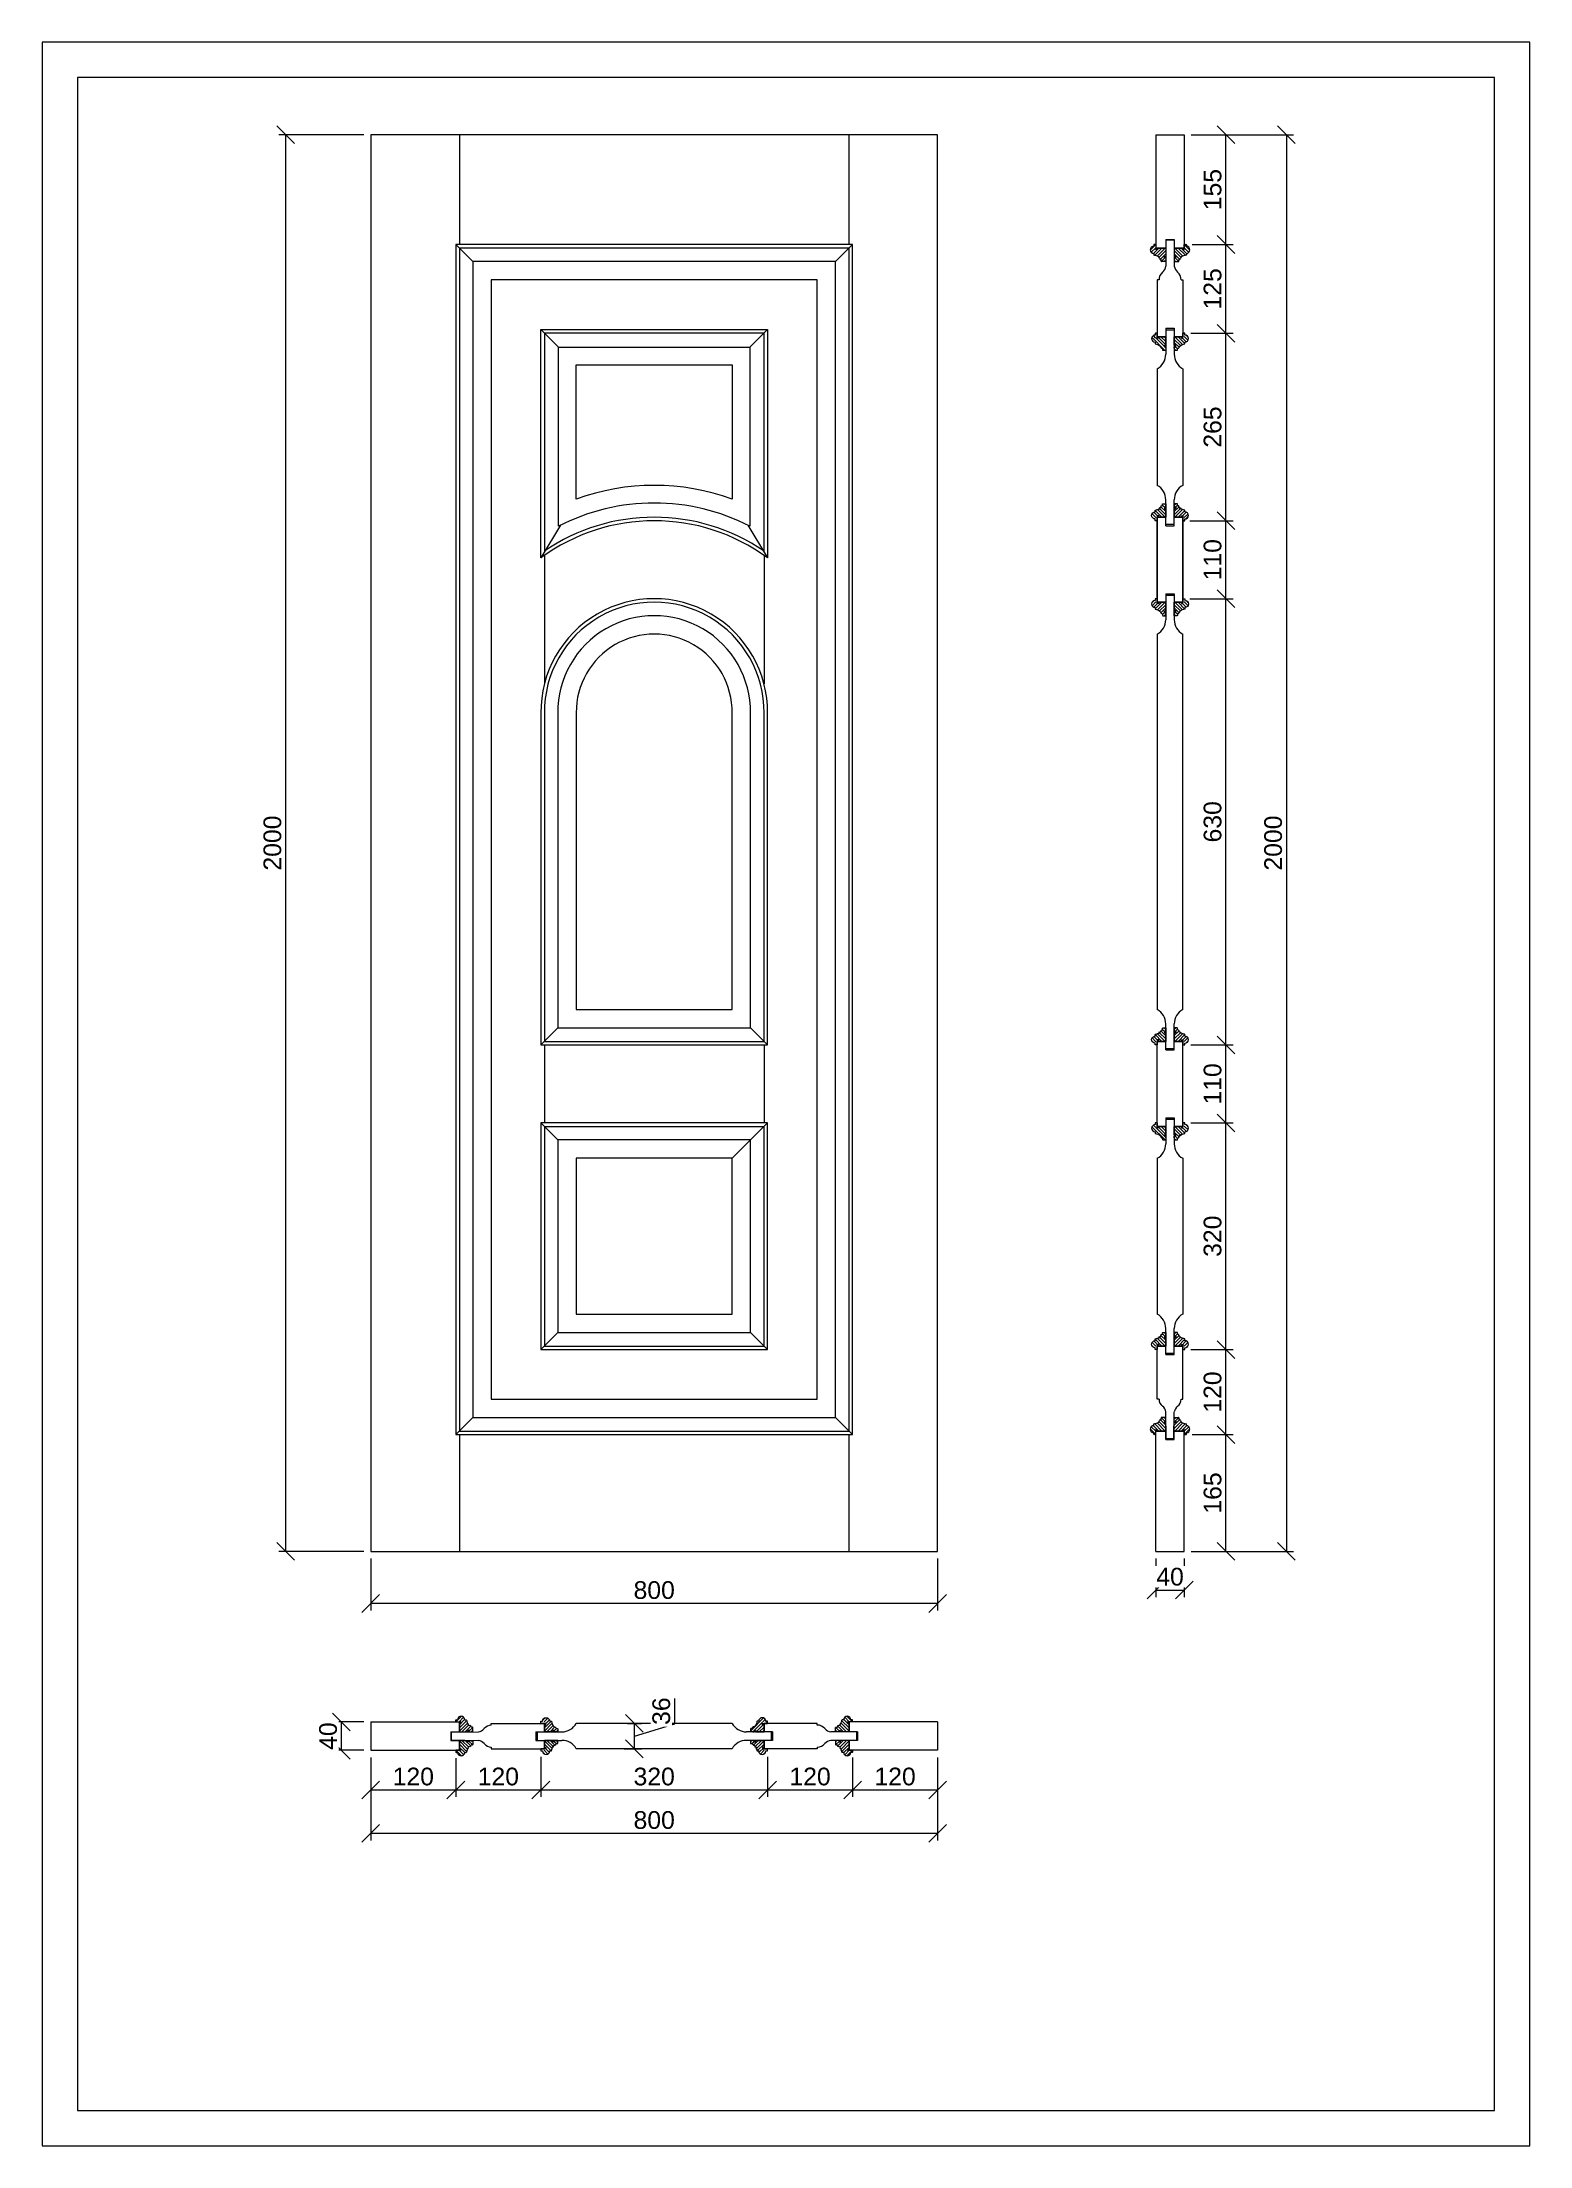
# Model space of a CAD drawing. Header units: millimetres. Extents: x 2363 to 4463, y 605 to 3575.
import ezdxf

# ---------------------------------------------------------------- set-up
doc = ezdxf.new("R2010")
doc.units = ezdxf.units.MM
for name, color, linetype, lineweight in [('图框', 7, 'Continuous', 13), ('填充', 8, 'Continuous', 5), ('标准家私', 4, 'Continuous', 20), ('标注', 2, 'Continuous', 9)]:
    doc.layers.add(name, color=color, linetype=linetype, lineweight=lineweight)
doc.styles.get("Standard").update_dxf_attribs({"font": 'arial.ttf'})

# ---------------------------------------------------------------- blocks, each defined once
blk = doc.blocks.new('_Oblique')
at = {"color": 0, "linetype": 'ByBlock', "lineweight": -2}
blk.add_line((-0.5, -0.5), (0.5, 0.5), dxfattribs=at)

msp = doc.modelspace()

# ---------------------------------------------------------------- hatches: boundary and pattern name
at = {"layer": '填充'}
h = msp.add_hatch(dxfattribs=at)
h.set_pattern_fill('ANSI31', color=0, angle=90, style=0)
h.set_pattern_definition([(225, (3087.6552, 33091.6226), (-2.24506403, 2.24506403), [])])
h.paths.add_polyline_path([(3933.3, 3274.1), (3931.9, 3275.3), (3931.9, 3276.8, -1), (3931.9, 3286.8), (3931.9, 3288.8, -0.414214), (3932.4, 3289.3), (3934.9, 3289.3), (3934.9, 3284.3), (3934.9, 3282.3), (3936.9, 3282.3), (3936.9, 3284.3), (3948.9, 3284.3), (3948.9, 3272.3), (3946.9, 3272.3), (3946.9, 3270.3), (3948.9, 3270.3), (3948.9, 3268.3, -0.414214), (3945.9, 3265.3), (3942.9, 3265.3, -0.414214), (3942.4, 3265.8), (3942.4, 3267.8, -0.310992), (3940, 3269.5, 0.142816), (3938.5, 3271.8, 0.118277)])
h = msp.add_hatch(dxfattribs=at)
h.set_pattern_fill('ANSI31', color=0, angle=90, style=0)
h.set_pattern_definition([(315, (4822.0745, 33091.6226), (2.24506403, 2.24506403), [])])
h.paths.add_polyline_path([(3976.5, 3274.1), (3977.9, 3275.3), (3977.9, 3276.8, 1), (3977.9, 3286.8), (3977.9, 3288.8, 0.414214), (3977.4, 3289.3), (3974.9, 3289.3), (3974.9, 3284.3), (3974.9, 3282.3), (3972.9, 3282.3), (3972.9, 3284.3), (3960.9, 3284.3), (3960.9, 3272.3), (3962.9, 3272.3), (3962.9, 3270.3), (3960.9, 3270.3), (3960.9, 3268.3, 0.414214), (3963.9, 3265.3), (3966.9, 3265.3, 0.414214), (3967.4, 3265.8), (3967.4, 3267.8, 0.310992), (3969.7, 3269.5, -0.142816), (3971.2, 3271.8, -0.118277)])
h = msp.add_hatch(dxfattribs=at)
h.set_pattern_fill('ANSI31', color=0, angle=90, style=0)
h.set_pattern_definition([(135, (4837.103, 1779.0673), (-2.245064, -2.245064), [])])
edge = h.paths.add_edge_path()
edge.add_arc((3944.9, 3140.5), 0.5, 180, 270)
edge.add_line((3944.9, 3140), (3945.9, 3140))
edge.add_arc((3945.9, 3143), 3, 270, 360)
edge.add_line((3948.9, 3143), (3948.9, 3145))
edge.add_line((3948.9, 3145), (3946.9, 3145))
edge.add_line((3946.9, 3145), (3946.9, 3147))
edge.add_line((3946.9, 3147), (3948.9, 3147))
edge.add_line((3948.9, 3147), (3948.9, 3159))
edge.add_line((3948.9, 3159), (3936.9, 3159))
edge.add_line((3936.9, 3159), (3936.9, 3157))
edge.add_line((3936.9, 3157), (3934.9, 3157))
edge.add_line((3934.9, 3157), (3934.9, 3164))
edge.add_line((3934.9, 3164), (3934.4, 3164))
edge.add_arc((3934.4, 3163.5), 0.5, 450, 540)
edge.add_line((3933.9, 3163.5), (3933.9, 3161.5))
edge.add_arc((3933.9, 3156.5), 5, 90, 270)
edge.add_line((3933.9, 3151.5), (3933.9, 3149.4))
edge.add_arc((3934.4, 3149.4), 0.5, 180, 263.8501)
edge.add_arc((3933, 3136.7), 12.3, 412.3485, 443.8501, ccw=False)
edge.add_arc((3937.3, 3142.7), 4.93, 377.156, 409.6673, ccw=False)
edge.add_arc((3944.4, 3145), 2.52, 199.902, 269.003)
edge.add_line((3944.4, 3142.5), (3944.4, 3140.5))
h = msp.add_hatch(dxfattribs=at)
h.set_pattern_fill('ANSI31', color=0, angle=90, style=0)
h.set_pattern_definition([(315, (4822.0745, 32966.268), (2.24506403, 2.24506403), [])])
edge = h.paths.add_edge_path()
edge.add_arc((3964.9, 3140.5), 0.5, 270, 360)
edge.add_line((3965.4, 3140.5), (3965.4, 3142.5))
edge.add_arc((3965.3, 3145), 2.52, 270.997, 340.098)
edge.add_arc((3972.4, 3142.7), 4.93, 130.3327, 162.844, ccw=False)
edge.add_arc((3976.7, 3136.7), 12.3, 96.1499, 127.6515, ccw=False)
edge.add_arc((3975.4, 3149.4), 0.5, 276.1499, 360)
edge.add_line((3975.9, 3149.4), (3975.9, 3151.5))
edge.add_arc((3975.9, 3156.5), 5, 270, 450)
edge.add_line((3975.9, 3161.5), (3975.9, 3163.5))
edge.add_arc((3975.4, 3163.5), 0.5, 360, 450)
edge.add_line((3975.4, 3164), (3974.9, 3164))
edge.add_line((3974.9, 3164), (3974.9, 3157))
edge.add_line((3974.9, 3157), (3972.9, 3157))
edge.add_line((3972.9, 3157), (3972.9, 3159))
edge.add_line((3972.9, 3159), (3960.9, 3159))
edge.add_line((3960.9, 3159), (3960.9, 3147))
edge.add_line((3960.9, 3147), (3962.9, 3147))
edge.add_line((3962.9, 3147), (3962.9, 3145))
edge.add_line((3962.9, 3145), (3960.9, 3145))
edge.add_line((3960.9, 3145), (3960.9, 3143))
edge.add_arc((3963.9, 3143), 3, 180, 270)
edge.add_line((3963.9, 3140), (3964.9, 3140))
h = msp.add_hatch(dxfattribs=at)
h.set_pattern_fill('ANSI31', color=0, angle=90, style=0)
h.set_pattern_definition([(135, (3087.6552, -26903.004), (-2.24506403, -2.24506403), [])])
edge = h.paths.add_edge_path()
edge.add_arc((3944.9, 2922.8), 0.5, 90, 180)
edge.add_line((3944.4, 2922.8), (3944.4, 2920.8))
edge.add_arc((3944.4, 2918.3), 2.52, 90.997, 160.098)
edge.add_arc((3937.3, 2920.6), 4.93, 310.3327, 342.844, ccw=False)
edge.add_arc((3933, 2926.6), 12.3, 276.1499, 307.6515, ccw=False)
edge.add_arc((3934.4, 2913.8), 0.5, 96.1499, 180)
edge.add_line((3933.9, 2913.8), (3933.9, 2911.8))
edge.add_arc((3933.9, 2906.8), 5, 90, 270)
edge.add_line((3933.9, 2901.8), (3933.9, 2899.8))
edge.add_arc((3934.4, 2899.8), 0.5, 180, 270)
edge.add_line((3934.4, 2899.3), (3934.9, 2899.3))
edge.add_line((3934.9, 2899.3), (3934.9, 2906.3))
edge.add_line((3934.9, 2906.3), (3936.9, 2906.3))
edge.add_line((3936.9, 2906.3), (3936.9, 2904.3))
edge.add_line((3936.9, 2904.3), (3948.9, 2904.3))
edge.add_line((3948.9, 2904.3), (3948.9, 2916.3))
edge.add_line((3948.9, 2916.3), (3946.9, 2916.3))
edge.add_line((3946.9, 2916.3), (3946.9, 2918.3))
edge.add_line((3946.9, 2918.3), (3948.9, 2918.3))
edge.add_line((3948.9, 2918.3), (3948.9, 2920.3))
edge.add_arc((3945.9, 2920.3), 3, 360, 450)
edge.add_line((3945.9, 2923.3), (3944.9, 2923.3))
h = msp.add_hatch(dxfattribs=at)
h.set_pattern_fill('ANSI31', color=0, angle=90, style=0)
h.set_pattern_definition([(45, (4822.0745, -26903.004), (2.24506403, -2.24506403), [])])
edge = h.paths.add_edge_path()
edge.add_arc((3964.9, 2922.8), 0.5, 360, 450)
edge.add_line((3964.9, 2923.3), (3963.9, 2923.3))
edge.add_arc((3963.9, 2920.3), 3, 90, 180)
edge.add_line((3960.9, 2920.3), (3960.9, 2918.3))
edge.add_line((3960.9, 2918.3), (3962.9, 2918.3))
edge.add_line((3962.9, 2918.3), (3962.9, 2916.3))
edge.add_line((3962.9, 2916.3), (3960.9, 2916.3))
edge.add_line((3960.9, 2916.3), (3960.9, 2904.3))
edge.add_line((3960.9, 2904.3), (3972.9, 2904.3))
edge.add_line((3972.9, 2904.3), (3972.9, 2906.3))
edge.add_line((3972.9, 2906.3), (3974.9, 2906.3))
edge.add_line((3974.9, 2906.3), (3974.9, 2899.3))
edge.add_line((3974.9, 2899.3), (3975.4, 2899.3))
edge.add_arc((3975.4, 2899.8), 0.5, 270, 360)
edge.add_line((3975.9, 2899.8), (3975.9, 2901.8))
edge.add_arc((3975.9, 2906.8), 5, 270, 450)
edge.add_line((3975.9, 2911.8), (3975.9, 2913.8))
edge.add_arc((3975.4, 2913.8), 0.5, 360, 443.8501)
edge.add_arc((3976.7, 2926.6), 12.3, 232.3485, 263.8501, ccw=False)
edge.add_arc((3972.4, 2920.6), 4.93, 197.156, 229.6673, ccw=False)
edge.add_arc((3965.3, 2918.3), 2.52, 379.902, 449.003)
edge.add_line((3965.4, 2920.8), (3965.4, 2922.8))
h = msp.add_hatch(dxfattribs=at)
h.set_pattern_fill('ANSI31', color=0, angle=90, style=0)
h.set_pattern_definition([(225, (3087.6552, 32591.598), (-2.24506403, 2.24506403), [])])
edge = h.paths.add_edge_path()
edge.add_arc((3944.9, 2765.8), 0.5, 180, 270, ccw=False)
edge.add_line((3944.4, 2765.8), (3944.4, 2767.8))
edge.add_arc((3944.4, 2770.3), 2.52, 199.902, 269.003, ccw=False)
edge.add_arc((3937.3, 2768), 4.93, 17.156, 49.6673)
edge.add_arc((3933, 2762), 12.3, 52.3485, 83.8501)
edge.add_arc((3934.4, 2774.8), 0.5, 180, 263.8501, ccw=False)
edge.add_line((3933.9, 2774.8), (3933.9, 2776.8))
edge.add_arc((3933.9, 2781.8), 5, 90, 270, ccw=False)
edge.add_line((3933.9, 2786.8), (3933.9, 2788.8))
edge.add_arc((3934.4, 2788.8), 0.5, 90, 180, ccw=False)
edge.add_line((3934.4, 2789.3), (3934.9, 2789.3))
edge.add_line((3934.9, 2789.3), (3934.9, 2782.3))
edge.add_line((3934.9, 2782.3), (3936.9, 2782.3))
edge.add_line((3936.9, 2782.3), (3936.9, 2784.3))
edge.add_line((3936.9, 2784.3), (3948.9, 2784.3))
edge.add_line((3948.9, 2784.3), (3948.9, 2772.3))
edge.add_line((3948.9, 2772.3), (3946.9, 2772.3))
edge.add_line((3946.9, 2772.3), (3946.9, 2770.3))
edge.add_line((3946.9, 2770.3), (3948.9, 2770.3))
edge.add_line((3948.9, 2770.3), (3948.9, 2768.3))
edge.add_arc((3945.9, 2768.3), 3, -90, 0, ccw=False)
edge.add_line((3945.9, 2765.3), (3944.9, 2765.3))
h = msp.add_hatch(dxfattribs=at)
h.set_pattern_fill('ANSI31', color=0, angle=90, style=0)
h.set_pattern_definition([(315, (4822.0745, 32591.598), (2.24506403, 2.24506403), [])])
edge = h.paths.add_edge_path()
edge.add_arc((3964.9, 2765.8), 0.5, -90, 0, ccw=False)
edge.add_line((3964.9, 2765.3), (3963.9, 2765.3))
edge.add_arc((3963.9, 2768.3), 3, 180, 270, ccw=False)
edge.add_line((3960.9, 2768.3), (3960.9, 2770.3))
edge.add_line((3960.9, 2770.3), (3962.9, 2770.3))
edge.add_line((3962.9, 2770.3), (3962.9, 2772.3))
edge.add_line((3962.9, 2772.3), (3960.9, 2772.3))
edge.add_line((3960.9, 2772.3), (3960.9, 2784.3))
edge.add_line((3960.9, 2784.3), (3972.9, 2784.3))
edge.add_line((3972.9, 2784.3), (3972.9, 2782.3))
edge.add_line((3972.9, 2782.3), (3974.9, 2782.3))
edge.add_line((3974.9, 2782.3), (3974.9, 2789.3))
edge.add_line((3974.9, 2789.3), (3975.4, 2789.3))
edge.add_arc((3975.4, 2788.8), 0.5, 0, 90, ccw=False)
edge.add_line((3975.9, 2788.8), (3975.9, 2786.8))
edge.add_arc((3975.9, 2781.8), 5, -90, 90, ccw=False)
edge.add_line((3975.9, 2776.8), (3975.9, 2774.8))
edge.add_arc((3975.4, 2774.8), 0.5, -83.8501, 0, ccw=False)
edge.add_arc((3976.7, 2762), 12.3, 96.1499, 127.6515)
edge.add_arc((3972.4, 2768), 4.93, 130.3327, 162.844)
edge.add_arc((3965.3, 2770.3), 2.52, -89.003, -19.902, ccw=False)
edge.add_line((3965.4, 2767.8), (3965.4, 2765.8))
h = msp.add_hatch(dxfattribs=at)
h.set_pattern_fill('ANSI31', color=0, angle=90, style=0)
h.set_pattern_definition([(135, (3087.6552, -27642.9626), (-2.24506403, -2.24506403), [])])
edge = h.paths.add_edge_path()
edge.add_arc((3944.9, 2182.8), 0.5, 90, 180)
edge.add_line((3944.4, 2182.8), (3944.4, 2180.8))
edge.add_arc((3944.4, 2178.3), 2.52, 90.997, 160.098)
edge.add_arc((3937.3, 2180.6), 4.93, 310.3327, 342.844, ccw=False)
edge.add_arc((3933, 2186.6), 12.3, 276.1499, 307.6515, ccw=False)
edge.add_arc((3934.4, 2173.9), 0.5, 96.1499, 180)
edge.add_line((3933.9, 2173.9), (3933.9, 2171.8))
edge.add_arc((3933.9, 2166.8), 5, 90, 270)
edge.add_line((3933.9, 2161.8), (3933.9, 2159.8))
edge.add_arc((3934.4, 2159.8), 0.5, 180, 270)
edge.add_line((3934.4, 2159.3), (3934.9, 2159.3))
edge.add_line((3934.9, 2159.3), (3934.9, 2166.3))
edge.add_line((3934.9, 2166.3), (3936.9, 2166.3))
edge.add_line((3936.9, 2166.3), (3936.9, 2164.3))
edge.add_line((3936.9, 2164.3), (3948.9, 2164.3))
edge.add_line((3948.9, 2164.3), (3948.9, 2176.3))
edge.add_line((3948.9, 2176.3), (3946.9, 2176.3))
edge.add_line((3946.9, 2176.3), (3946.9, 2178.3))
edge.add_line((3946.9, 2178.3), (3948.9, 2178.3))
edge.add_line((3948.9, 2178.3), (3948.9, 2180.3))
edge.add_arc((3945.9, 2180.3), 3, 360, 450)
edge.add_line((3945.9, 2183.3), (3944.9, 2183.3))
h = msp.add_hatch(dxfattribs=at)
h.set_pattern_fill('ANSI31', color=0, angle=90, style=0)
h.set_pattern_definition([(45, (4822.0745, -27642.9626), (2.24506403, -2.24506403), [])])
edge = h.paths.add_edge_path()
edge.add_arc((3964.9, 2182.8), 0.5, 360, 450)
edge.add_line((3964.9, 2183.3), (3963.9, 2183.3))
edge.add_arc((3963.9, 2180.3), 3, 90, 180)
edge.add_line((3960.9, 2180.3), (3960.9, 2178.3))
edge.add_line((3960.9, 2178.3), (3962.9, 2178.3))
edge.add_line((3962.9, 2178.3), (3962.9, 2176.3))
edge.add_line((3962.9, 2176.3), (3960.9, 2176.3))
edge.add_line((3960.9, 2176.3), (3960.9, 2164.3))
edge.add_line((3960.9, 2164.3), (3972.9, 2164.3))
edge.add_line((3972.9, 2164.3), (3972.9, 2166.3))
edge.add_line((3972.9, 2166.3), (3974.9, 2166.3))
edge.add_line((3974.9, 2166.3), (3974.9, 2159.3))
edge.add_line((3974.9, 2159.3), (3975.4, 2159.3))
edge.add_arc((3975.4, 2159.8), 0.5, 270, 360)
edge.add_line((3975.9, 2159.8), (3975.9, 2161.8))
edge.add_arc((3975.9, 2166.8), 5, 270, 450)
edge.add_line((3975.9, 2171.8), (3975.9, 2173.9))
edge.add_arc((3975.4, 2173.9), 0.5, 360, 443.8501)
edge.add_arc((3976.7, 2186.6), 12.3, 232.3485, 263.8501, ccw=False)
edge.add_arc((3972.4, 2180.6), 4.93, 197.156, 229.6673, ccw=False)
edge.add_arc((3965.3, 2178.3), 2.52, 379.902, 449.003)
edge.add_line((3965.4, 2180.8), (3965.4, 2182.8))
h = msp.add_hatch(dxfattribs=at)
h.set_pattern_fill('ANSI31', color=0, angle=90, style=0)
h.set_pattern_definition([(135, (4837.103, 664.4218), (-2.245064, -2.245064), [])])
edge = h.paths.add_edge_path()
edge.add_arc((3944.9, 2025.8), 0.5, 180, 270)
edge.add_line((3944.9, 2025.3), (3945.9, 2025.3))
edge.add_arc((3945.9, 2028.3), 3, 270, 360)
edge.add_line((3948.9, 2028.3), (3948.9, 2030.3))
edge.add_line((3948.9, 2030.3), (3946.9, 2030.3))
edge.add_line((3946.9, 2030.3), (3946.9, 2032.3))
edge.add_line((3946.9, 2032.3), (3948.9, 2032.3))
edge.add_line((3948.9, 2032.3), (3948.9, 2044.3))
edge.add_line((3948.9, 2044.3), (3936.9, 2044.3))
edge.add_line((3936.9, 2044.3), (3936.9, 2042.3))
edge.add_line((3936.9, 2042.3), (3934.9, 2042.3))
edge.add_line((3934.9, 2042.3), (3934.9, 2049.3))
edge.add_line((3934.9, 2049.3), (3934.4, 2049.3))
edge.add_arc((3934.4, 2048.8), 0.5, 450, 540)
edge.add_line((3933.9, 2048.8), (3933.9, 2046.8))
edge.add_arc((3933.9, 2041.8), 5, 90, 270)
edge.add_line((3933.9, 2036.8), (3933.9, 2034.8))
edge.add_arc((3934.4, 2034.8), 0.5, 180, 263.8501)
edge.add_arc((3933, 2022), 12.3, 412.3485, 443.8501, ccw=False)
edge.add_arc((3937.3, 2028), 4.93, 377.156, 409.6673, ccw=False)
edge.add_arc((3944.4, 2030.4), 2.52, 199.902, 269.003)
edge.add_line((3944.4, 2027.8), (3944.4, 2025.8))
h = msp.add_hatch(dxfattribs=at)
h.set_pattern_fill('ANSI31', color=0, angle=90, style=0)
h.set_pattern_definition([(315, (4822.0745, 31851.6226), (2.24506403, 2.24506403), [])])
edge = h.paths.add_edge_path()
edge.add_arc((3964.9, 2025.8), 0.5, 270, 360)
edge.add_line((3965.4, 2025.8), (3965.4, 2027.8))
edge.add_arc((3965.3, 2030.4), 2.52, 270.997, 340.098)
edge.add_arc((3972.4, 2028), 4.93, 130.3327, 162.844, ccw=False)
edge.add_arc((3976.7, 2022), 12.3, 96.1499, 127.6515, ccw=False)
edge.add_arc((3975.4, 2034.8), 0.5, 276.1499, 360)
edge.add_line((3975.9, 2034.8), (3975.9, 2036.8))
edge.add_arc((3975.9, 2041.8), 5, 270, 450)
edge.add_line((3975.9, 2046.8), (3975.9, 2048.8))
edge.add_arc((3975.4, 2048.8), 0.5, 360, 450)
edge.add_line((3975.4, 2049.3), (3974.9, 2049.3))
edge.add_line((3974.9, 2049.3), (3974.9, 2042.3))
edge.add_line((3974.9, 2042.3), (3972.9, 2042.3))
edge.add_line((3972.9, 2042.3), (3972.9, 2044.3))
edge.add_line((3972.9, 2044.3), (3960.9, 2044.3))
edge.add_line((3960.9, 2044.3), (3960.9, 2032.3))
edge.add_line((3960.9, 2032.3), (3962.9, 2032.3))
edge.add_line((3962.9, 2032.3), (3962.9, 2030.3))
edge.add_line((3962.9, 2030.3), (3960.9, 2030.3))
edge.add_line((3960.9, 2030.3), (3960.9, 2028.3))
edge.add_arc((3963.9, 2028.3), 3, 180, 270)
edge.add_line((3963.9, 2025.3), (3964.9, 2025.3))
h = msp.add_hatch(dxfattribs=at)
h.set_pattern_fill('ANSI31', color=0, angle=90, style=0)
h.set_pattern_definition([(135, (3087.6552, -28072.9626), (-2.24506403, -2.24506403), [])])
edge = h.paths.add_edge_path()
edge.add_arc((3944.9, 1752.8), 0.5, 90, 180)
edge.add_line((3944.4, 1752.8), (3944.4, 1750.8))
edge.add_arc((3944.4, 1748.3), 2.52, 90.997, 160.098)
edge.add_arc((3937.3, 1750.6), 4.93, 310.3327, 342.844, ccw=False)
edge.add_arc((3933, 1756.6), 12.3, 276.1499, 307.6515, ccw=False)
edge.add_arc((3934.4, 1743.9), 0.5, 96.1499, 180)
edge.add_line((3933.9, 1743.9), (3933.9, 1741.8))
edge.add_arc((3933.9, 1736.8), 5, 90, 270)
edge.add_line((3933.9, 1731.8), (3933.9, 1729.8))
edge.add_arc((3934.4, 1729.8), 0.5, 180, 270)
edge.add_line((3934.4, 1729.3), (3934.9, 1729.3))
edge.add_line((3934.9, 1729.3), (3934.9, 1736.3))
edge.add_line((3934.9, 1736.3), (3936.9, 1736.3))
edge.add_line((3936.9, 1736.3), (3936.9, 1734.3))
edge.add_line((3936.9, 1734.3), (3948.9, 1734.3))
edge.add_line((3948.9, 1734.3), (3948.9, 1746.3))
edge.add_line((3948.9, 1746.3), (3946.9, 1746.3))
edge.add_line((3946.9, 1746.3), (3946.9, 1748.3))
edge.add_line((3946.9, 1748.3), (3948.9, 1748.3))
edge.add_line((3948.9, 1748.3), (3948.9, 1750.3))
edge.add_arc((3945.9, 1750.3), 3, 360, 450)
edge.add_line((3945.9, 1753.3), (3944.9, 1753.3))
h = msp.add_hatch(dxfattribs=at)
h.set_pattern_fill('ANSI31', color=0, angle=90, style=0)
h.set_pattern_definition([(45, (4822.0745, -28072.9626), (2.24506403, -2.24506403), [])])
edge = h.paths.add_edge_path()
edge.add_arc((3964.9, 1752.8), 0.5, 360, 450)
edge.add_line((3964.9, 1753.3), (3963.9, 1753.3))
edge.add_arc((3963.9, 1750.3), 3, 90, 180)
edge.add_line((3960.9, 1750.3), (3960.9, 1748.3))
edge.add_line((3960.9, 1748.3), (3962.9, 1748.3))
edge.add_line((3962.9, 1748.3), (3962.9, 1746.3))
edge.add_line((3962.9, 1746.3), (3960.9, 1746.3))
edge.add_line((3960.9, 1746.3), (3960.9, 1734.3))
edge.add_line((3960.9, 1734.3), (3972.9, 1734.3))
edge.add_line((3972.9, 1734.3), (3972.9, 1736.3))
edge.add_line((3972.9, 1736.3), (3974.9, 1736.3))
edge.add_line((3974.9, 1736.3), (3974.9, 1729.3))
edge.add_line((3974.9, 1729.3), (3975.4, 1729.3))
edge.add_arc((3975.4, 1729.8), 0.5, 270, 360)
edge.add_line((3975.9, 1729.8), (3975.9, 1731.8))
edge.add_arc((3975.9, 1736.8), 5, 270, 450)
edge.add_line((3975.9, 1741.8), (3975.9, 1743.9))
edge.add_arc((3975.4, 1743.9), 0.5, 360, 443.8501)
edge.add_arc((3976.7, 1756.6), 12.3, 232.3485, 263.8501, ccw=False)
edge.add_arc((3972.4, 1750.6), 4.93, 197.156, 229.6673, ccw=False)
edge.add_arc((3965.3, 1748.3), 2.52, 379.902, 449.003)
edge.add_line((3965.4, 1750.8), (3965.4, 1752.8))
h = msp.add_hatch(dxfattribs=at)
h.set_pattern_fill('ANSI31', color=0, angle=90, style=0)
h.set_pattern_definition([(135, (3087.6552, -28192.9626), (-2.24506403, -2.24506403), [])])
h.paths.add_polyline_path([(3933.3, 1624.5), (3931.9, 1623.4), (3931.9, 1621.8, 1), (3931.9, 1611.8), (3931.9, 1609.8, 0.414214), (3932.4, 1609.3), (3934.9, 1609.3), (3934.9, 1614.3), (3934.9, 1616.3), (3936.9, 1616.3), (3936.9, 1614.3), (3948.9, 1614.3), (3948.9, 1626.3), (3946.9, 1626.3), (3946.9, 1628.3), (3948.9, 1628.3), (3948.9, 1630.3, 0.414214), (3945.9, 1633.3), (3942.9, 1633.3, 0.414214), (3942.4, 1632.8), (3942.4, 1630.8, 0.310992), (3940, 1629.2, -0.142816), (3938.5, 1626.9, -0.118277)])
h = msp.add_hatch(dxfattribs=at)
h.set_pattern_fill('ANSI31', color=0, angle=90, style=0)
h.set_pattern_definition([(45, (4822.0745, -28192.9626), (2.24506403, -2.24506403), [])])
h.paths.add_polyline_path([(3976.5, 1624.5), (3977.9, 1623.4), (3977.9, 1621.8, -1), (3977.9, 1611.8), (3977.9, 1609.8, -0.414214), (3977.4, 1609.3), (3974.9, 1609.3), (3974.9, 1614.3), (3974.9, 1616.3), (3972.9, 1616.3), (3972.9, 1614.3), (3960.9, 1614.3), (3960.9, 1626.3), (3962.9, 1626.3), (3962.9, 1628.3), (3960.9, 1628.3), (3960.9, 1630.3, -0.414214), (3963.9, 1633.3), (3966.9, 1633.3, -0.414214), (3967.4, 1632.8), (3967.4, 1630.8, -0.310992), (3969.7, 1629.2, 0.142816), (3971.2, 1626.9, 0.118277)])
h = msp.add_hatch(dxfattribs=at)
h.set_pattern_fill('ANSI31', color=0, style=0)
h.set_pattern_definition([(45, (-26855.4965, 2050.833), (-2.24506403, 2.24506403), [])])
h.paths.add_polyline_path([(2962, 1205.2), (2960.8, 1206.6), (2959.3, 1206.6, 1), (2949.3, 1206.6), (2947.3, 1206.6, 0.414214), (2946.8, 1206.1), (2946.8, 1203.6), (2951.8, 1203.6), (2953.8, 1203.6), (2953.8, 1201.6), (2951.8, 1201.6), (2951.8, 1189.6), (2963.8, 1189.6), (2963.8, 1191.6), (2965.8, 1191.6), (2965.8, 1189.6), (2967.8, 1189.6, 0.414214), (2970.8, 1192.6), (2970.8, 1195.6, 0.414214), (2970.3, 1196.1), (2968.3, 1196.1, 0.310992), (2966.6, 1198.5, -0.142816), (2964.3, 1200, -0.118277)])
h = msp.add_hatch(dxfattribs=at)
h.set_pattern_fill('ANSI31', color=0, style=0)
h.set_pattern_definition([(45, (-26735.4965, 2050.833), (-2.24506403, 2.24506403), [])])
edge = h.paths.add_edge_path()
edge.add_arc((3090.3, 1193.6), 0.5, 0, 90)
edge.add_line((3090.3, 1194.1), (3088.3, 1194.1))
edge.add_arc((3085.8, 1194.1), 2.52, 0.997, 70.098)
edge.add_arc((3088.1, 1201.2), 4.93, 220.3327, 252.844, ccw=False)
edge.add_arc((3094.1, 1205.5), 12.3, 186.1499, 217.6515, ccw=False)
edge.add_arc((3081.3, 1204.1), 0.5, 6.1499, 90)
edge.add_line((3081.3, 1204.6), (3079.3, 1204.6))
edge.add_arc((3074.3, 1204.6), 5, 0, 180)
edge.add_line((3069.3, 1204.6), (3067.3, 1204.6))
edge.add_arc((3067.3, 1204.1), 0.5, 90, 180)
edge.add_line((3066.8, 1204.1), (3066.8, 1203.6))
edge.add_line((3066.8, 1203.6), (3073.8, 1203.6))
edge.add_line((3073.8, 1203.6), (3073.8, 1201.6))
edge.add_line((3073.8, 1201.6), (3071.8, 1201.6))
edge.add_line((3071.8, 1201.6), (3071.8, 1189.6))
edge.add_line((3071.8, 1189.6), (3083.8, 1189.6))
edge.add_line((3083.8, 1189.6), (3083.8, 1191.6))
edge.add_line((3083.8, 1191.6), (3085.8, 1191.6))
edge.add_line((3085.8, 1191.6), (3085.8, 1189.6))
edge.add_line((3085.8, 1189.6), (3087.8, 1189.6))
edge.add_arc((3087.8, 1192.6), 3, 270, 360)
edge.add_line((3090.8, 1192.6), (3090.8, 1193.6))
h = msp.add_hatch(dxfattribs=at)
h.set_pattern_fill('ANSI31', color=0, style=0)
h.set_pattern_definition([(45, (2001.888, 301.3853), (-2.245064, 2.245064), [])])
edge = h.paths.add_edge_path()
edge.add_arc((3363.3, 1193.6), 0.5, 90, 180)
edge.add_line((3362.8, 1193.6), (3362.8, 1192.6))
edge.add_arc((3365.8, 1192.6), 3, 180, 270)
edge.add_line((3365.8, 1189.6), (3367.8, 1189.6))
edge.add_line((3367.8, 1189.6), (3367.8, 1191.6))
edge.add_line((3367.8, 1191.6), (3369.8, 1191.6))
edge.add_line((3369.8, 1191.6), (3369.8, 1189.6))
edge.add_line((3369.8, 1189.6), (3381.8, 1189.6))
edge.add_line((3381.8, 1189.6), (3381.8, 1201.6))
edge.add_line((3381.8, 1201.6), (3379.8, 1201.6))
edge.add_line((3379.8, 1201.6), (3379.8, 1203.6))
edge.add_line((3379.8, 1203.6), (3386.8, 1203.6))
edge.add_line((3386.8, 1203.6), (3386.8, 1204.1))
edge.add_arc((3386.3, 1204.1), 0.5, 360, 450)
edge.add_line((3386.3, 1204.6), (3384.3, 1204.6))
edge.add_arc((3379.3, 1204.6), 5, 0, 180)
edge.add_line((3374.3, 1204.6), (3372.3, 1204.6))
edge.add_arc((3372.3, 1204.1), 0.5, 90, 173.8501)
edge.add_arc((3359.5, 1205.5), 12.3, 322.3485, 353.8501, ccw=False)
edge.add_arc((3365.5, 1201.2), 4.93, 287.156, 319.6673, ccw=False)
edge.add_arc((3367.8, 1194.1), 2.52, 109.902, 179.003)
edge.add_line((3365.3, 1194.1), (3363.3, 1194.1))
h = msp.add_hatch(dxfattribs=at)
h.set_pattern_fill('ANSI31', color=0, style=0)
h.set_pattern_definition([(135, (33309.0887, 2050.833), (2.24506403, 2.24506403), [])])
h.paths.add_polyline_path([(3491.6, 1205.2), (3492.8, 1206.6), (3494.3, 1206.6, -1), (3504.3, 1206.6), (3506.3, 1206.6, -0.414214), (3506.8, 1206.1), (3506.8, 1203.6), (3501.8, 1203.6), (3499.8, 1203.6), (3499.8, 1201.6), (3501.8, 1201.6), (3501.8, 1189.6), (3489.8, 1189.6), (3489.8, 1191.6), (3487.8, 1191.6), (3487.8, 1189.6), (3485.8, 1189.6, -0.414214), (3482.8, 1192.6), (3482.8, 1195.6, -0.414214), (3483.3, 1196.1), (3485.3, 1196.1, -0.310992), (3487, 1198.5, 0.142816), (3489.3, 1200, 0.118277)])
h = msp.add_hatch(dxfattribs=at)
h.set_pattern_fill('ANSI31', color=0, style=0)
h.set_pattern_definition([(315, (-26855.4965, 316.4137), (-2.24506403, -2.24506403), [])])
h.paths.add_polyline_path([(2962, 1162), (2960.8, 1160.6), (2959.3, 1160.6, -1), (2949.3, 1160.6), (2947.3, 1160.6, -0.414214), (2946.8, 1161.1), (2946.8, 1163.6), (2951.8, 1163.6), (2953.8, 1163.6), (2953.8, 1165.6), (2951.8, 1165.6), (2951.8, 1177.6), (2963.8, 1177.6), (2963.8, 1175.6), (2965.8, 1175.6), (2965.8, 1177.6), (2967.8, 1177.6, -0.414214), (2970.8, 1174.6), (2970.8, 1171.6, -0.414214), (2970.3, 1171.1), (2968.3, 1171.1, -0.310992), (2966.6, 1168.8, 0.142816), (2964.3, 1167.3, 0.118277)])
h = msp.add_hatch(dxfattribs=at)
h.set_pattern_fill('ANSI31', color=0, style=0)
h.set_pattern_definition([(315, (-26735.4965, 316.4137), (-2.24506403, -2.24506403), [])])
edge = h.paths.add_edge_path()
edge.add_arc((3090.3, 1173.6), 0.5, 270, 360)
edge.add_line((3090.8, 1173.6), (3090.8, 1174.6))
edge.add_arc((3087.8, 1174.6), 3, 0, 90)
edge.add_line((3087.8, 1177.6), (3085.8, 1177.6))
edge.add_line((3085.8, 1177.6), (3085.8, 1175.6))
edge.add_line((3085.8, 1175.6), (3083.8, 1175.6))
edge.add_line((3083.8, 1175.6), (3083.8, 1177.6))
edge.add_line((3083.8, 1177.6), (3071.8, 1177.6))
edge.add_line((3071.8, 1177.6), (3071.8, 1165.6))
edge.add_line((3071.8, 1165.6), (3073.8, 1165.6))
edge.add_line((3073.8, 1165.6), (3073.8, 1163.6))
edge.add_line((3073.8, 1163.6), (3066.8, 1163.6))
edge.add_line((3066.8, 1163.6), (3066.8, 1163.1))
edge.add_arc((3067.3, 1163.1), 0.5, 180, 270)
edge.add_line((3067.3, 1162.6), (3069.3, 1162.6))
edge.add_arc((3074.3, 1162.6), 5, 180, 360)
edge.add_line((3079.3, 1162.6), (3081.3, 1162.6))
edge.add_arc((3081.3, 1163.1), 0.5, 270, 353.8501)
edge.add_arc((3094.1, 1161.7), 12.3, 142.3485, 173.8501, ccw=False)
edge.add_arc((3088.1, 1166.1), 4.93, 107.156, 139.6673, ccw=False)
edge.add_arc((3085.8, 1173.2), 2.52, 289.902, 359.003)
edge.add_line((3088.3, 1173.1), (3090.3, 1173.1))
h = msp.add_hatch(dxfattribs=at)
h.set_pattern_fill('ANSI31', color=0, style=0)
h.set_pattern_definition([(225, (33189.0887, 316.4137), (2.24506403, -2.24506403), [])])
edge = h.paths.add_edge_path()
edge.add_arc((3363.3, 1173.6), 0.5, 180, 270)
edge.add_line((3363.3, 1173.1), (3365.3, 1173.1))
edge.add_arc((3367.8, 1173.2), 2.52, 180.997, 250.098)
edge.add_arc((3365.5, 1166.1), 4.93, 40.3327, 72.844, ccw=False)
edge.add_arc((3359.5, 1161.7), 12.3, 6.1499, 37.6515, ccw=False)
edge.add_arc((3372.3, 1163.1), 0.5, 186.1499, 270)
edge.add_line((3372.3, 1162.6), (3374.3, 1162.6))
edge.add_arc((3379.3, 1162.6), 5, 180, 360)
edge.add_line((3384.3, 1162.6), (3386.3, 1162.6))
edge.add_arc((3386.3, 1163.1), 0.5, 270, 360)
edge.add_line((3386.8, 1163.1), (3386.8, 1163.6))
edge.add_line((3386.8, 1163.6), (3379.8, 1163.6))
edge.add_line((3379.8, 1163.6), (3379.8, 1165.6))
edge.add_line((3379.8, 1165.6), (3381.8, 1165.6))
edge.add_line((3381.8, 1165.6), (3381.8, 1177.6))
edge.add_line((3381.8, 1177.6), (3369.8, 1177.6))
edge.add_line((3369.8, 1177.6), (3369.8, 1175.6))
edge.add_line((3369.8, 1175.6), (3367.8, 1175.6))
edge.add_line((3367.8, 1175.6), (3367.8, 1177.6))
edge.add_line((3367.8, 1177.6), (3365.8, 1177.6))
edge.add_arc((3365.8, 1174.6), 3, 90, 180)
edge.add_line((3362.8, 1174.6), (3362.8, 1173.6))
h = msp.add_hatch(dxfattribs=at)
h.set_pattern_fill('ANSI31', color=0, style=0)
h.set_pattern_definition([(225, (33309.0887, 316.4137), (2.24506403, -2.24506403), [])])
h.paths.add_polyline_path([(3491.6, 1162), (3492.8, 1160.6), (3494.3, 1160.6, 1), (3504.3, 1160.6), (3506.3, 1160.6, 0.414214), (3506.8, 1161.1), (3506.8, 1163.6), (3501.8, 1163.6), (3499.8, 1163.6), (3499.8, 1165.6), (3501.8, 1165.6), (3501.8, 1177.6), (3489.8, 1177.6), (3489.8, 1175.6), (3487.8, 1175.6), (3487.8, 1177.6), (3485.8, 1177.6, 0.414214), (3482.8, 1174.6), (3482.8, 1171.6, 0.414214), (3483.3, 1171.1), (3485.3, 1171.1, 0.310992), (3487, 1168.8, -0.142816), (3489.3, 1167.3, -0.118277)])

# ---------------------------------------------------------------- linework, layer by layer
at = {"layer": '图框', "color": 0}
msp.add_lwpolyline([(2362.8, 3575.1), (2362.8, 605.1), (4462.8, 605.1), (4462.8, 3575.1)], close=True, dxfattribs=at)
at = {"layer": '图框', "color": 0, "lineweight": 20}
msp.add_lwpolyline([(2412.8, 3525.1), (2412.8, 655.1), (4412.8, 655.1), (4412.8, 3525.1)], close=True, dxfattribs=at)
at = {"layer": '填充', "color": 0}
for p, q in [((2951.8, 3444.3), (2951.8, 3289.3)), ((3501.8, 3289.3), (3501.8, 3444.3)), ((2970.8, 3265.3), (2946.8, 3289.3)), ((2951.8, 3284.3), (2951.8, 1614.3)), ((3501.8, 3284.3), (2951.8, 3284.3)), ((3482.8, 3265.3), (3506.8, 3289.3)), ((3501.8, 1614.3), (3501.8, 3284.3)), ((3091.8, 3144.3), (3066.8, 3169.3)), ((3381.8, 3164.3), (3071.8, 3164.3)), ((3071.8, 3164.3), (3071.8, 2856.5)), ((3361.8, 3144.3), (3386.8, 3169.3)), ((3381.8, 2856.5), (3381.8, 3164.3)), ((3094.7, 2893.1), (3066.8, 2846.8)), ((3358.9, 2893.1), (3386.8, 2846.8)), ((3071.8, 2850.4), (3071.8, 2669)), ((3381.8, 2850.4), (3381.8, 2669)), ((3071.8, 2627.7), (3071.8, 2164.3)), ((3381.8, 2164.3), (3381.8, 2627.7)), ((3090.8, 2183.3), (3066.8, 2159.3)), ((3362.8, 2183.3), (3386.8, 2159.3)), ((3071.8, 2164.3), (3381.8, 2164.3)), ((3071.8, 2159.3), (3071.8, 2049.3)), ((3381.8, 2159.3), (3381.8, 2049.3)), ((3091.8, 2024.3), (3066.8, 2049.3)), ((3336.8, 1999.3), (3386.8, 2049.3)), ((3071.8, 2044.3), (3071.8, 1734.3)), ((3071.8, 2044.3), (3381.8, 2044.3)), ((3381.8, 1734.3), (3381.8, 2044.3)), ((3090.8, 1753.3), (3066.8, 1729.3)), ((3362.8, 1753.3), (3386.8, 1729.3)), ((3071.8, 1734.3), (3381.8, 1734.3)), ((2970.8, 1633.3), (2946.8, 1609.3)), ((2951.8, 1614.3), (3501.8, 1614.3)), ((2951.8, 1609.3), (2951.8, 1444.3)), ((3482.8, 1633.3), (3506.8, 1609.3)), ((3501.8, 1444.3), (3501.8, 1609.3))]:
    msp.add_line(p, q, dxfattribs=at)
for radius, start, end in [(275, 55.6936, 124.3064), (155, 359.4004, 180.5996)]:
    msp.add_arc((3226.8, 2629.3), radius, start, end, dxfattribs=at)
at = {"layer": '标准家私', "color": 0}
for p, q in [((3626.8, 3444.3), (2826.8, 3444.3)), ((2826.8, 3444.3), (2826.8, 1444.3)), ((3626.8, 1444.3), (3626.8, 3444.3)), ((3934.9, 3444.3), (3934.9, 3284.3)), ((3934.9, 3444.3), (3974.9, 3444.3)), ((3974.9, 3444.3), (3974.9, 3284.3)), ((3506.8, 3289.3), (2946.8, 3289.3)), ((2946.8, 3289.3), (2946.8, 1609.3)), ((3506.8, 1609.3), (3506.8, 3289.3)), ((3931.9, 3288.8), (3931.9, 3286.8)), ((3931.9, 3276.8), (3931.9, 3274.8)), ((3934.9, 3289.3), (3932.4, 3289.3)), ((3934.9, 3289.3), (3934.9, 3284.3)), ((3934.9, 3289.3), (3934.9, 3284.3)), ((3934.9, 3289.3), (3934.9, 3284.3)), ((3934.9, 3289.3), (3934.9, 3284.3)), ((3948.9, 3284.3), (3934.9, 3284.3)), ((3934.9, 3284.3), (3948.9, 3284.3)), ((3934.9, 3284.3), (3948.9, 3284.3)), ((3934.9, 3284.3), (3948.9, 3284.3)), ((3948.9, 3284.3), (3934.9, 3284.3)), ((3936.9, 3284.3), (3948.9, 3284.3)), ((3936.9, 3284.3), (3948.9, 3284.3)), ((3942.4, 3265.8), (3942.4, 3267.8)), ((3948.9, 3296.3), (3960.9, 3296.3)), ((3948.9, 3296.3), (3948.9, 3284.3)), ((3948.9, 3284.3), (3948.9, 3272.3)), ((3948.9, 3284.3), (3948.9, 3258.5)), ((3948.9, 3270.3), (3948.9, 3265.3)), ((3960.3, 3295.3), (3949.4, 3295.3)), ((3960.9, 3296.3), (3960.9, 3284.3)), ((3960.9, 3284.3), (3974.9, 3284.3)), ((3960.9, 3284.3), (3960.9, 3258.5)), ((3960.9, 3284.3), (3960.9, 3272.3)), ((3972.9, 3284.3), (3960.9, 3284.3)), ((3974.9, 3284.3), (3960.9, 3284.3)), ((3974.9, 3284.3), (3960.9, 3284.3)), ((3974.9, 3284.3), (3960.9, 3284.3)), ((3972.9, 3284.3), (3960.9, 3284.3)), ((3960.9, 3284.3), (3974.9, 3284.3)), ((3960.9, 3270.3), (3960.9, 3268.3)), ((3967.4, 3265.8), (3967.4, 3267.8)), ((3974.9, 3289.3), (3974.9, 3284.3)), ((3974.9, 3289.3), (3977.4, 3289.3)), ((3974.9, 3289.3), (3974.9, 3284.3)), ((3974.9, 3289.3), (3974.9, 3284.3)), ((3974.9, 3289.3), (3974.9, 3284.3)), ((3974.9, 3284.3), (3974.9, 3289.3)), ((3977.9, 3288.8), (3977.9, 3286.8)), ((3977.9, 3276.8), (3977.9, 3274.8)), ((3482.8, 3265.3), (2970.8, 3265.3)), ((2970.8, 3265.3), (2970.8, 1633.3)), ((3456.8, 3239.3), (2996.8, 3239.3)), ((2996.8, 3239.3), (2996.8, 1659.3)), ((3456.8, 1659.3), (3456.8, 3239.3)), ((3482.8, 1633.3), (3482.8, 3265.3)), ((3936.9, 3239.3), (3936.9, 3164)), ((3939.4, 3239.3), (3936.9, 3239.3)), ((3948.9, 3265.3), (3942.9, 3265.3)), ((3960.9, 3265.3), (3966.9, 3265.3)), ((3970.4, 3239.3), (3972.9, 3239.3)), ((3972.9, 3239.3), (3972.9, 3164)), ((3066.8, 2846.8), (3066.8, 3169.3)), ((3066.8, 3169.3), (3386.8, 3169.3)), ((3386.8, 3169.3), (3386.8, 2846.8)), ((3948.9, 3171), (3960.9, 3171)), ((3948.9, 3169), (3960.9, 3169)), ((3960.9, 3171), (3960.9, 3159)), ((3091.8, 2891.6), (3091.8, 3144.3)), ((3091.8, 3144.3), (3361.8, 3144.3)), ((3116.8, 2929.8), (3116.8, 3119.3)), ((3116.8, 3119.3), (3336.8, 3119.3)), ((3336.8, 3119.3), (3336.8, 2929.8)), ((3361.8, 3144.3), (3361.8, 2891.6)), ((3936.9, 3114), (3936.9, 2949.3)), ((3972.9, 3114), (3972.9, 2949.3)), ((3948.9, 2894.3), (3948.9, 2929)), ((3960.9, 2894.3), (3960.9, 2929)), ((3936.9, 2789.3), (3936.9, 2904.3)), ((3936.9, 2899.3), (3936.9, 2784.3)), ((3948.9, 2894.3), (3960.9, 2894.3)), ((3948.9, 2892.3), (3960.9, 2892.3)), ((3960.9, 2892.3), (3960.9, 2904.3)), ((3972.9, 2789.3), (3972.9, 2904.3)), ((3972.9, 2899.3), (3972.9, 2784.3)), ((3948.9, 2796.3), (3960.9, 2796.3)), ((3948.9, 2794.3), (3960.9, 2794.3)), ((3948.9, 2794.3), (3948.9, 2759.6)), ((3960.9, 2796.3), (3960.9, 2784.3)), ((3960.9, 2794.3), (3960.9, 2759.6)), ((3936.9, 2739.3), (3936.9, 2209.3)), ((3972.9, 2209.3), (3972.9, 2739.3)), ((3066.8, 2631), (3066.8, 2159.3)), ((3090.8, 2631), (3090.8, 2183.3)), ((3116.8, 2631), (3116.8, 2209.3)), ((3336.8, 2209.3), (3336.8, 2627.7)), ((3362.8, 2183.3), (3362.8, 2627.7)), ((3386.8, 2159.3), (3386.8, 2627.7)), ((3116.8, 2209.3), (3336.8, 2209.3)), ((3090.8, 2183.3), (3362.8, 2183.3)), ((3948.9, 2154.3), (3948.9, 2189)), ((3960.9, 2154.3), (3960.9, 2189)), ((3066.8, 2159.3), (3386.8, 2159.3)), ((3936.9, 2044.3), (3936.9, 2164.3)), ((3948.9, 2154.3), (3960.9, 2154.3)), ((3948.9, 2152.3), (3960.9, 2152.3)), ((3960.9, 2152.3), (3960.9, 2164.3)), ((3972.9, 2049.3), (3972.9, 2164.3)), ((3066.8, 2049.3), (3066.8, 1729.3)), ((3386.8, 2049.3), (3066.8, 2049.3)), ((3386.8, 1729.3), (3386.8, 2049.3)), ((3948.9, 2056.3), (3960.9, 2056.3)), ((3948.9, 2054.3), (3960.9, 2054.3)), ((3960.9, 2056.3), (3960.9, 2044.3)), ((3090.8, 2025.3), (3090.8, 1753.3)), ((3362.8, 2025.3), (3090.8, 2025.3)), ((3362.8, 1753.3), (3362.8, 2025.3)), ((3116.8, 1999.3), (3116.8, 1779.3)), ((3336.8, 1999.3), (3116.8, 1999.3)), ((3336.8, 1779.3), (3336.8, 1999.3)), ((3936.9, 1999.3), (3936.9, 1779.3)), ((3972.9, 1999.3), (3972.9, 1779.3)), ((3090.8, 1753.3), (3362.8, 1753.3)), ((3116.8, 1779.3), (3336.8, 1779.3)), ((3948.9, 1724.3), (3948.9, 1759)), ((3960.9, 1724.3), (3960.9, 1759)), ((3066.8, 1729.3), (3386.8, 1729.3)), ((3936.9, 1659.3), (3936.9, 1734.3)), ((3948.9, 1724.3), (3960.9, 1724.3)), ((3960.9, 1722.3), (3960.9, 1734.3)), ((3972.9, 1659.3), (3972.9, 1734.3)), ((3948.9, 1722.3), (3960.9, 1722.3)), ((2996.8, 1659.3), (3456.8, 1659.3)), ((3939.4, 1659.3), (3936.9, 1659.3)), ((3949.4, 1603.3), (3948.9, 1641.1)), ((3960.3, 1603.3), (3960.9, 1641.1)), ((3970.4, 1659.3), (3972.9, 1659.3)), ((2946.8, 1609.3), (3506.8, 1609.3)), ((2970.8, 1633.3), (3482.8, 1633.3)), ((3931.9, 1621.8), (3931.9, 1623.9)), ((3931.9, 1609.8), (3931.9, 1611.8)), ((3934.9, 1609.3), (3932.4, 1609.3)), ((3948.9, 1614.3), (3934.9, 1614.3)), ((3934.9, 1444.3), (3934.9, 1614.3)), ((3934.9, 1609.3), (3934.9, 1614.3)), ((3934.9, 1609.3), (3934.9, 1614.3)), ((3934.9, 1614.3), (3948.9, 1614.3)), ((3934.9, 1609.3), (3934.9, 1614.3)), ((3934.9, 1614.3), (3948.9, 1614.3)), ((3934.9, 1609.3), (3934.9, 1614.3)), ((3934.9, 1614.3), (3948.9, 1614.3)), ((3948.9, 1614.3), (3934.9, 1614.3)), ((3936.9, 1614.3), (3948.9, 1614.3)), ((3936.9, 1614.3), (3948.9, 1614.3)), ((3942.4, 1632.8), (3942.4, 1630.8)), ((3948.9, 1633.3), (3942.9, 1633.3)), ((3948.9, 1614.3), (3948.9, 1633.3)), ((3948.9, 1628.3), (3948.9, 1630.3)), ((3948.9, 1614.3), (3948.9, 1626.3)), ((3948.9, 1602.3), (3948.9, 1614.3)), ((3960.9, 1633.3), (3966.9, 1633.3)), ((3960.9, 1614.3), (3960.9, 1633.3)), ((3960.9, 1628.3), (3960.9, 1630.3)), ((3960.9, 1614.3), (3960.9, 1626.3)), ((3960.9, 1602.3), (3960.9, 1614.3)), ((3960.9, 1614.3), (3974.9, 1614.3)), ((3972.9, 1614.3), (3960.9, 1614.3)), ((3974.9, 1614.3), (3960.9, 1614.3)), ((3974.9, 1614.3), (3960.9, 1614.3)), ((3974.9, 1614.3), (3960.9, 1614.3)), ((3972.9, 1614.3), (3960.9, 1614.3)), ((3960.9, 1614.3), (3974.9, 1614.3)), ((3967.4, 1632.8), (3967.4, 1630.8)), ((3974.9, 1614.3), (3974.9, 1609.3)), ((3974.9, 1444.3), (3974.9, 1614.3)), ((3974.9, 1609.3), (3974.9, 1614.3)), ((3974.9, 1609.3), (3974.9, 1614.3)), ((3974.9, 1609.3), (3974.9, 1614.3)), ((3974.9, 1609.3), (3974.9, 1614.3)), ((3974.9, 1609.3), (3977.4, 1609.3)), ((3977.9, 1621.8), (3977.9, 1623.9)), ((3977.9, 1609.8), (3977.9, 1611.8)), ((3948.9, 1602.3), (3960.9, 1602.3)), ((3960.3, 1603.3), (3949.4, 1603.3)), ((2826.8, 1444.3), (3626.8, 1444.3)), ((3934.9, 1444.3), (3974.9, 1444.3)), ((2826.8, 1203.6), (2826.8, 1163.6)), ((2826.8, 1203.6), (2951.8, 1203.6)), ((2939.8, 1189.6), (2951.8, 1189.6)), ((2939.8, 1189.6), (2939.8, 1177.6)), ((2940.8, 1189.1), (2978.6, 1189.6)), ((2940.8, 1178.1), (2940.8, 1189.1)), ((2946.8, 1203.6), (2946.8, 1206.1)), ((2946.8, 1203.6), (2951.8, 1203.6)), ((2946.8, 1203.6), (2951.8, 1203.6)), ((2946.8, 1203.6), (2951.8, 1203.6)), ((2946.8, 1203.6), (2951.8, 1203.6)), ((2947.3, 1206.6), (2949.3, 1206.6)), ((2951.8, 1189.6), (2951.8, 1203.6)), ((2951.8, 1203.6), (2951.8, 1189.6)), ((2951.8, 1203.6), (2951.8, 1189.6)), ((2951.8, 1203.6), (2951.8, 1189.6)), ((2951.8, 1189.6), (2951.8, 1203.6)), ((2951.8, 1201.6), (2951.8, 1189.6)), ((2951.8, 1201.6), (2951.8, 1189.6)), ((2951.8, 1189.6), (2970.8, 1189.6)), ((2951.8, 1189.6), (2963.8, 1189.6)), ((2959.3, 1206.6), (2961.3, 1206.6)), ((2965.8, 1189.6), (2967.8, 1189.6)), ((2970.3, 1196.1), (2968.3, 1196.1)), ((2970.8, 1189.6), (2970.8, 1195.6)), ((2996.8, 1199.1), (2996.8, 1201.6)), ((2996.8, 1201.6), (3071.8, 1201.6)), ((3059.8, 1189.6), (3059.8, 1177.6)), ((3061.8, 1189.6), (3061.8, 1177.6)), ((3061.8, 1189.6), (3096.5, 1189.6)), ((3336.8, 1201.6), (3116.8, 1201.6)), ((3456.8, 1201.6), (3381.8, 1201.6)), ((3391.8, 1189.6), (3391.8, 1177.6)), ((3393.8, 1189.6), (3393.8, 1177.6)), ((3456.8, 1199.1), (3456.8, 1201.6)), ((3501.8, 1189.6), (3476, 1189.6)), ((3482.8, 1189.6), (3482.8, 1195.6)), ((3487.8, 1189.6), (3482.8, 1189.6)), ((3483.3, 1196.1), (3485.3, 1196.1)), ((3501.8, 1189.6), (3489.8, 1189.6)), ((3494.3, 1206.6), (3492.3, 1206.6)), ((3626.8, 1203.6), (3501.8, 1203.6)), ((3501.8, 1189.6), (3501.8, 1203.6)), ((3501.8, 1203.6), (3501.8, 1189.6)), ((3506.8, 1203.6), (3501.8, 1203.6)), ((3501.8, 1203.6), (3501.8, 1189.6)), ((3506.8, 1203.6), (3501.8, 1203.6)), ((3501.8, 1203.6), (3501.8, 1189.6)), ((3506.8, 1203.6), (3501.8, 1203.6)), ((3506.8, 1203.6), (3501.8, 1203.6)), ((3501.8, 1189.6), (3501.8, 1203.6)), ((3501.8, 1201.6), (3501.8, 1189.6)), ((3501.8, 1201.6), (3501.8, 1189.6)), ((3513.8, 1189.6), (3501.8, 1189.6)), ((3506.3, 1206.6), (3504.3, 1206.6)), ((3506.8, 1203.6), (3506.8, 1206.1)), ((3512.8, 1178.1), (3512.8, 1189.1)), ((3513.8, 1189.6), (3513.8, 1177.6)), ((3626.8, 1203.6), (3626.8, 1163.6)), ((2826.8, 1163.6), (2951.8, 1163.6)), ((2939.8, 1177.6), (2951.8, 1177.6)), ((2940.8, 1178.1), (2978.6, 1177.6)), ((2951.8, 1163.6), (2946.8, 1163.6)), ((2946.8, 1163.6), (2951.8, 1163.6)), ((2946.8, 1163.6), (2951.8, 1163.6)), ((2946.8, 1163.6), (2951.8, 1163.6)), ((2946.8, 1163.6), (2946.8, 1161.1)), ((2946.8, 1163.6), (2951.8, 1163.6)), ((2947.3, 1160.6), (2949.3, 1160.6)), ((2951.8, 1177.6), (2951.8, 1163.6)), ((2951.8, 1165.6), (2951.8, 1177.6)), ((2951.8, 1163.6), (2951.8, 1177.6)), ((2951.8, 1163.6), (2951.8, 1177.6)), ((2951.8, 1163.6), (2951.8, 1177.6)), ((2951.8, 1165.6), (2951.8, 1177.6)), ((2951.8, 1177.6), (2963.8, 1177.6)), ((2951.8, 1177.6), (2970.8, 1177.6)), ((2951.8, 1177.6), (2951.8, 1163.6)), ((2959.3, 1160.6), (2961.3, 1160.6)), ((2965.8, 1177.6), (2967.8, 1177.6)), ((2970.3, 1171.1), (2968.3, 1171.1)), ((2970.8, 1177.6), (2970.8, 1171.6)), ((2996.8, 1168.1), (2996.8, 1165.6)), ((2996.8, 1165.6), (3071.8, 1165.6)), ((3059.8, 1177.6), (3071.8, 1177.6)), ((3061.8, 1177.6), (3096.5, 1177.6)), ((3336.8, 1165.6), (3116.8, 1165.6)), ((3393.8, 1177.6), (3381.8, 1177.6)), ((3456.8, 1165.6), (3381.8, 1165.6)), ((3456.8, 1168.1), (3456.8, 1165.6)), ((3501.8, 1177.6), (3476, 1177.6)), ((3482.8, 1177.6), (3482.8, 1171.6)), ((3483.3, 1171.1), (3485.3, 1171.1)), ((3487.8, 1177.6), (3485.8, 1177.6)), ((3501.8, 1177.6), (3489.8, 1177.6)), ((3494.3, 1160.6), (3492.3, 1160.6)), ((3501.8, 1177.6), (3501.8, 1163.6)), ((3501.8, 1165.6), (3501.8, 1177.6)), ((3501.8, 1163.6), (3501.8, 1177.6)), ((3501.8, 1163.6), (3501.8, 1177.6)), ((3501.8, 1163.6), (3501.8, 1177.6)), ((3501.8, 1165.6), (3501.8, 1177.6)), ((3501.8, 1177.6), (3501.8, 1163.6)), ((3513.8, 1177.6), (3501.8, 1177.6)), ((3626.8, 1163.6), (3501.8, 1163.6)), ((3506.8, 1163.6), (3501.8, 1163.6)), ((3506.8, 1163.6), (3501.8, 1163.6)), ((3506.8, 1163.6), (3501.8, 1163.6)), ((3506.8, 1163.6), (3501.8, 1163.6)), ((3501.8, 1163.6), (3506.8, 1163.6)), ((3506.3, 1160.6), (3504.3, 1160.6)), ((3506.8, 1163.6), (3506.8, 1161.1))]:
    msp.add_line(p, q, dxfattribs=at)
for points in [[(3936.9, 3284.3), (3936.9, 3282.3), (3934.9, 3282.3), (3934.9, 3284.3)], [(3948.9, 3270.3), (3946.9, 3270.3), (3946.9, 3272.3), (3948.9, 3272.3)], [(3960.9, 3270.3), (3962.9, 3270.3), (3962.9, 3272.3), (3960.9, 3272.3)], [(3972.9, 3284.3), (3972.9, 3282.3), (3974.9, 3282.3), (3974.9, 3284.3)], [(3936.9, 3164), (3936.9, 3159), (3948.9, 3159), (3948.9, 3140.5)], [(3948.9, 3171), (3948.9, 3159), (3938.9, 3159)], [(3948.9, 3169), (3948.9, 3134.3)], [(3960.9, 3169), (3960.9, 3134.3)], [(3960.9, 3159), (3972.9, 3159), (3960.9, 3159), (3970.9, 3159)], [(3960.9, 3143), (3960.9, 3145), (3962.9, 3145), (3962.9, 3147), (3960.9, 3147), (3960.9, 3159), (3970.9, 3159), (3970.9, 3157), (3972.9, 3157), (3972.9, 3159), (3960.9, 3159), (3960.9, 3140.5)], [(3948.9, 2892.3), (3948.9, 2904.3), (3936.9, 2904.3), (3948.9, 2904.3), (3938.9, 2904.3)], [(3970.9, 2904.3), (3960.9, 2904.3)], [(3948.9, 2796.3), (3948.9, 2784.3), (3936.9, 2784.3), (3948.9, 2784.3), (3938.9, 2784.3)], [(3970.9, 2784.3), (3960.9, 2784.3)], [(3948.9, 2152.3), (3948.9, 2164.3), (3936.9, 2164.3), (3948.9, 2164.3), (3938.9, 2164.3)], [(3970.9, 2164.3), (3960.9, 2164.3)], [(3936.9, 2049.3), (3936.9, 2044.3), (3948.9, 2044.3), (3948.9, 2025.8)], [(3948.9, 2056.3), (3948.9, 2044.3), (3938.9, 2044.3)], [(3948.9, 2054.3), (3948.9, 2019.6)], [(3960.9, 2054.3), (3960.9, 2019.6)], [(3960.9, 2044.3), (3972.9, 2044.3), (3960.9, 2044.3), (3970.9, 2044.3)], [(3960.9, 2028.3), (3960.9, 2030.3), (3962.9, 2030.3), (3962.9, 2032.3), (3960.9, 2032.3), (3960.9, 2044.3), (3970.9, 2044.3), (3970.9, 2042.3), (3972.9, 2042.3), (3972.9, 2044.3), (3960.9, 2044.3), (3960.9, 2025.8)], [(3948.9, 1722.3), (3948.9, 1734.3), (3936.9, 1734.3), (3948.9, 1734.3), (3938.9, 1734.3)], [(3970.9, 1734.3), (3960.9, 1734.3)], [(3936.9, 1614.3), (3936.9, 1616.3), (3934.9, 1616.3), (3934.9, 1614.3)], [(3948.9, 1628.3), (3946.9, 1628.3), (3946.9, 1626.3), (3948.9, 1626.3)], [(3960.9, 1628.3), (3962.9, 1628.3), (3962.9, 1626.3), (3960.9, 1626.3)], [(3972.9, 1614.3), (3972.9, 1616.3), (3974.9, 1616.3), (3974.9, 1614.3)], [(2951.8, 1201.6), (2953.8, 1201.6), (2953.8, 1203.6), (2951.8, 1203.6)], [(2965.8, 1189.6), (2965.8, 1191.6), (2963.8, 1191.6), (2963.8, 1189.6)], [(3059.8, 1189.6), (3071.8, 1189.6), (3071.8, 1201.6), (3071.8, 1189.6), (3071.8, 1199.6)], [(3391.8, 1189.6), (3357.1, 1189.6)], [(3386.8, 1201.6), (3381.8, 1201.6), (3381.8, 1189.6), (3363.3, 1189.6)], [(3393.8, 1189.6), (3381.8, 1189.6), (3381.8, 1199.6)], [(3487.8, 1189.6), (3487.8, 1191.6), (3489.8, 1191.6), (3489.8, 1189.6)], [(3501.8, 1201.6), (3499.8, 1201.6), (3499.8, 1203.6), (3501.8, 1203.6)], [(2951.8, 1165.6), (2953.8, 1165.6), (2953.8, 1163.6), (2951.8, 1163.6)], [(2965.8, 1177.6), (2965.8, 1175.6), (2963.8, 1175.6), (2963.8, 1177.6)], [(3071.8, 1167.6), (3071.8, 1177.6)], [(3391.8, 1177.6), (3357.1, 1177.6)], [(3365.8, 1177.6), (3367.8, 1177.6), (3367.8, 1175.6), (3369.8, 1175.6), (3369.8, 1177.6), (3381.8, 1177.6), (3381.8, 1167.6), (3379.8, 1167.6), (3379.8, 1165.6), (3381.8, 1165.6), (3381.8, 1177.6), (3363.3, 1177.6)], [(3381.8, 1177.6), (3381.8, 1165.6), (3381.8, 1177.6), (3381.8, 1167.6)], [(3487.8, 1177.6), (3487.8, 1175.6), (3489.8, 1175.6), (3489.8, 1177.6)], [(3501.8, 1165.6), (3499.8, 1165.6), (3499.8, 1163.6), (3501.8, 1163.6)]]:
    msp.add_lwpolyline(points, dxfattribs=at)
for points in [[(3948.9, 3272.3), (3948.9, 3270.3), (3946.9, 3270.3), (3946.9, 3272.3)], [(3960.9, 3272.3), (3960.9, 3270.3), (3962.9, 3270.3), (3962.9, 3272.3)], [(3948.9, 3159), (3938.9, 3159), (3938.9, 3157), (3936.9, 3157), (3936.9, 3159)], [(3948.9, 3147), (3948.9, 3145), (3946.9, 3145), (3946.9, 3147)], [(3960.9, 3147), (3960.9, 3145), (3962.9, 3145), (3962.9, 3147)], [(3948.9, 2916.3), (3948.9, 2918.3), (3946.9, 2918.3), (3946.9, 2916.3)], [(3960.9, 2916.3), (3960.9, 2918.3), (3962.9, 2918.3), (3962.9, 2916.3)], [(3960.9, 2904.3), (3970.9, 2904.3), (3970.9, 2906.3), (3972.9, 2906.3), (3972.9, 2904.3)], [(3948.9, 2772.3), (3948.9, 2770.3), (3946.9, 2770.3), (3946.9, 2772.3)], [(3960.9, 2784.3), (3970.9, 2784.3), (3970.9, 2782.3), (3972.9, 2782.3), (3972.9, 2784.3)], [(3960.9, 2772.3), (3960.9, 2770.3), (3962.9, 2770.3), (3962.9, 2772.3)], [(3948.9, 2176.3), (3948.9, 2178.3), (3946.9, 2178.3), (3946.9, 2176.3)], [(3960.9, 2176.3), (3960.9, 2178.3), (3962.9, 2178.3), (3962.9, 2176.3)], [(3960.9, 2164.3), (3970.9, 2164.3), (3970.9, 2166.3), (3972.9, 2166.3), (3972.9, 2164.3)], [(3948.9, 2044.3), (3938.9, 2044.3), (3938.9, 2042.3), (3936.9, 2042.3), (3936.9, 2044.3)], [(3948.9, 2032.3), (3948.9, 2030.3), (3946.9, 2030.3), (3946.9, 2032.3)], [(3960.9, 2032.3), (3960.9, 2030.3), (3962.9, 2030.3), (3962.9, 2032.3)], [(3948.9, 1746.3), (3948.9, 1748.3), (3946.9, 1748.3), (3946.9, 1746.3)], [(3960.9, 1746.3), (3960.9, 1748.3), (3962.9, 1748.3), (3962.9, 1746.3)], [(3960.9, 1734.3), (3970.9, 1734.3), (3970.9, 1736.3), (3972.9, 1736.3), (3972.9, 1734.3)], [(3948.9, 1626.3), (3948.9, 1628.3), (3946.9, 1628.3), (3946.9, 1626.3)], [(3960.9, 1626.3), (3960.9, 1628.3), (3962.9, 1628.3), (3962.9, 1626.3)], [(2963.8, 1189.6), (2965.8, 1189.6), (2965.8, 1191.6), (2963.8, 1191.6)], [(3083.8, 1189.6), (3085.8, 1189.6), (3085.8, 1191.6), (3083.8, 1191.6)], [(3369.8, 1189.6), (3367.8, 1189.6), (3367.8, 1191.6), (3369.8, 1191.6)], [(3381.8, 1189.6), (3381.8, 1199.6), (3379.8, 1199.6), (3379.8, 1201.6), (3381.8, 1201.6)], [(3489.8, 1189.6), (3487.8, 1189.6), (3487.8, 1191.6), (3489.8, 1191.6)], [(2963.8, 1177.6), (2965.8, 1177.6), (2965.8, 1175.6), (2963.8, 1175.6)], [(3071.8, 1177.6), (3071.8, 1167.6), (3073.8, 1167.6), (3073.8, 1165.6), (3071.8, 1165.6)], [(3083.8, 1177.6), (3085.8, 1177.6), (3085.8, 1175.6), (3083.8, 1175.6)], [(3369.8, 1177.6), (3367.8, 1177.6), (3367.8, 1175.6), (3369.8, 1175.6)], [(3489.8, 1177.6), (3487.8, 1177.6), (3487.8, 1175.6), (3489.8, 1175.6)]]:
    msp.add_lwpolyline(points, close=True, dxfattribs=at)
for points in [[(3948.9, 3143), (3948.9, 3145), (3946.9, 3145), (3946.9, 3147), (3948.9, 3147), (3948.9, 3159), (3936.9, 3159), (3936.9, 3164), (3936.9, 3159), (3948.9, 3159), (3936.9, 3159), (3936.9, 3164), (3934.4, 3164, 0.414214), (3933.9, 3163.5), (3933.9, 3161.5, 1), (3933.9, 3151.5), (3933.9, 3149.4, 0.383114), (3934.3, 3148.9, -0.138324), (3940.5, 3146.4, -0.142816), (3942, 3144.1, 0.310992), (3944.4, 3142.5), (3944.4, 3140.5, 0.414214), (3944.9, 3140), (3948.9, 3140)], [(3960.9, 3140), (3964.9, 3140, 0.414214), (3965.4, 3140.5), (3965.4, 3142.5, 0.310992), (3967.7, 3144.1, -0.142816), (3969.2, 3146.4, -0.138324), (3975.4, 3148.9, 0.383114), (3975.9, 3149.4), (3975.9, 3151.5, 1), (3975.9, 3161.5), (3975.9, 3163.5, 0.414214), (3975.4, 3164), (3972.9, 3164), (3972.9, 3159), (3972.9, 3164), (3972.9, 3159), (3960.9, 3159), (3972.9, 3159), (3972.9, 3164)], [(3948.9, 2920.3), (3948.9, 2918.3), (3946.9, 2918.3), (3946.9, 2916.3), (3948.9, 2916.3), (3948.9, 2904.3), (3938.9, 2904.3), (3938.9, 2906.3), (3936.9, 2906.3), (3936.9, 2904.3), (3936.9, 2899.3), (3934.4, 2899.3, -0.414214), (3933.9, 2899.8), (3933.9, 2901.8, -1), (3933.9, 2911.8), (3933.9, 2913.8, -0.383114), (3934.3, 2914.3, 0.138324), (3940.5, 2916.8, 0.142816), (3942, 2919.1, -0.310992), (3944.4, 2920.8), (3944.4, 2922.8, -0.414214), (3944.9, 2923.3), (3948.9, 2923.3), (3948.9, 2904.3), (3936.9, 2904.3), (3936.9, 2899.3), (3936.9, 2904.3), (3948.9, 2904.3), (3936.9, 2904.3), (3936.9, 2899.3)], [(3960.9, 2920.3), (3960.9, 2918.3), (3962.9, 2918.3), (3962.9, 2916.3), (3960.9, 2916.3), (3960.9, 2904.3), (3972.9, 2904.3), (3972.9, 2899.3), (3972.9, 2904.3), (3960.9, 2904.3), (3972.9, 2904.3), (3972.9, 2899.3), (3975.4, 2899.3, 0.414214), (3975.9, 2899.8), (3975.9, 2901.8, 1), (3975.9, 2911.8), (3975.9, 2913.8, 0.383114), (3975.4, 2914.3, -0.138324), (3969.2, 2916.8, -0.142816), (3967.7, 2919.1, 0.310992), (3965.4, 2920.8), (3965.4, 2922.8, 0.414214), (3964.9, 2923.3), (3960.9, 2923.3), (3960.9, 2904.3), (3972.9, 2904.3), (3972.9, 2899.3)], [(3948.9, 2768.3), (3948.9, 2770.3), (3946.9, 2770.3), (3946.9, 2772.3), (3948.9, 2772.3), (3948.9, 2784.3), (3938.9, 2784.3), (3938.9, 2782.3), (3936.9, 2782.3), (3936.9, 2784.3), (3936.9, 2789.3), (3934.4, 2789.3, 0.414214), (3933.9, 2788.8), (3933.9, 2786.8, 1), (3933.9, 2776.8), (3933.9, 2774.8, 0.383114), (3934.3, 2774.3, -0.138324), (3940.5, 2771.8, -0.142816), (3942, 2769.5, 0.310992), (3944.4, 2767.8), (3944.4, 2765.8, 0.414214), (3944.9, 2765.3), (3948.9, 2765.3), (3948.9, 2784.3), (3936.9, 2784.3), (3936.9, 2789.3), (3936.9, 2784.3), (3948.9, 2784.3), (3936.9, 2784.3), (3936.9, 2789.3)], [(3960.9, 2768.3), (3960.9, 2770.3), (3962.9, 2770.3), (3962.9, 2772.3), (3960.9, 2772.3), (3960.9, 2784.3), (3972.9, 2784.3), (3972.9, 2789.3), (3972.9, 2784.3), (3960.9, 2784.3), (3972.9, 2784.3), (3972.9, 2789.3), (3975.4, 2789.3, -0.414214), (3975.9, 2788.8), (3975.9, 2786.8, -1), (3975.9, 2776.8), (3975.9, 2774.8, -0.383114), (3975.4, 2774.3, 0.138324), (3969.2, 2771.8, 0.142816), (3967.7, 2769.5, -0.310992), (3965.4, 2767.8), (3965.4, 2765.8, -0.414214), (3964.9, 2765.3), (3960.9, 2765.3), (3960.9, 2784.3), (3972.9, 2784.3), (3972.9, 2789.3)], [(3948.9, 2180.3), (3948.9, 2178.3), (3946.9, 2178.3), (3946.9, 2176.3), (3948.9, 2176.3), (3948.9, 2164.3), (3938.9, 2164.3), (3938.9, 2166.3), (3936.9, 2166.3), (3936.9, 2164.3), (3936.9, 2159.3), (3934.4, 2159.3, -0.414214), (3933.9, 2159.8), (3933.9, 2161.8, -1), (3933.9, 2171.8), (3933.9, 2173.9, -0.383114), (3934.3, 2174.4, 0.138324), (3940.5, 2176.9, 0.142816), (3942, 2179.2, -0.310992), (3944.4, 2180.8), (3944.4, 2182.8, -0.414214), (3944.9, 2183.3), (3948.9, 2183.3), (3948.9, 2164.3), (3936.9, 2164.3), (3936.9, 2159.3), (3936.9, 2164.3), (3948.9, 2164.3), (3936.9, 2164.3), (3936.9, 2159.3)], [(3960.9, 2180.3), (3960.9, 2178.3), (3962.9, 2178.3), (3962.9, 2176.3), (3960.9, 2176.3), (3960.9, 2164.3), (3972.9, 2164.3), (3972.9, 2159.3), (3972.9, 2164.3), (3960.9, 2164.3), (3972.9, 2164.3), (3972.9, 2159.3), (3975.4, 2159.3, 0.414214), (3975.9, 2159.8), (3975.9, 2161.8, 1), (3975.9, 2171.8), (3975.9, 2173.9, 0.383114), (3975.4, 2174.4, -0.138324), (3969.2, 2176.9, -0.142816), (3967.7, 2179.2, 0.310992), (3965.4, 2180.8), (3965.4, 2182.8, 0.414214), (3964.9, 2183.3), (3960.9, 2183.3), (3960.9, 2164.3), (3972.9, 2164.3), (3972.9, 2159.3)], [(3948.9, 2028.3), (3948.9, 2030.3), (3946.9, 2030.3), (3946.9, 2032.3), (3948.9, 2032.3), (3948.9, 2044.3), (3936.9, 2044.3), (3936.9, 2049.3), (3936.9, 2044.3), (3948.9, 2044.3), (3936.9, 2044.3), (3936.9, 2049.3), (3934.4, 2049.3, 0.414214), (3933.9, 2048.8), (3933.9, 2046.8, 1), (3933.9, 2036.8), (3933.9, 2034.8, 0.383114), (3934.3, 2034.3, -0.138324), (3940.5, 2031.8, -0.142816), (3942, 2029.5, 0.310992), (3944.4, 2027.8), (3944.4, 2025.8, 0.414214), (3944.9, 2025.3), (3948.9, 2025.3)], [(3960.9, 2025.3), (3964.9, 2025.3, 0.414214), (3965.4, 2025.8), (3965.4, 2027.8, 0.310992), (3967.7, 2029.5, -0.142816), (3969.2, 2031.8, -0.138324), (3975.4, 2034.3, 0.383114), (3975.9, 2034.8), (3975.9, 2036.8, 1), (3975.9, 2046.8), (3975.9, 2048.8, 0.414214), (3975.4, 2049.3), (3972.9, 2049.3), (3972.9, 2044.3), (3972.9, 2049.3), (3972.9, 2044.3), (3960.9, 2044.3), (3972.9, 2044.3), (3972.9, 2049.3)], [(3948.9, 1750.3), (3948.9, 1748.3), (3946.9, 1748.3), (3946.9, 1746.3), (3948.9, 1746.3), (3948.9, 1734.3), (3938.9, 1734.3), (3938.9, 1736.3), (3936.9, 1736.3), (3936.9, 1734.3), (3936.9, 1729.3), (3934.4, 1729.3, -0.414214), (3933.9, 1729.8), (3933.9, 1731.8, -1), (3933.9, 1741.8), (3933.9, 1743.9, -0.383114), (3934.3, 1744.4, 0.138324), (3940.5, 1746.9, 0.142816), (3942, 1749.2, -0.310992), (3944.4, 1750.8), (3944.4, 1752.8, -0.414214), (3944.9, 1753.3), (3948.9, 1753.3), (3948.9, 1734.3), (3936.9, 1734.3), (3936.9, 1729.3), (3936.9, 1734.3), (3948.9, 1734.3), (3936.9, 1734.3), (3936.9, 1729.3)], [(3960.9, 1750.3), (3960.9, 1748.3), (3962.9, 1748.3), (3962.9, 1746.3), (3960.9, 1746.3), (3960.9, 1734.3), (3972.9, 1734.3), (3972.9, 1729.3), (3972.9, 1734.3), (3960.9, 1734.3), (3972.9, 1734.3), (3972.9, 1729.3), (3975.4, 1729.3, 0.414214), (3975.9, 1729.8), (3975.9, 1731.8, 1), (3975.9, 1741.8), (3975.9, 1743.9, 0.383114), (3975.4, 1744.4, -0.138324), (3969.2, 1746.9, -0.142816), (3967.7, 1749.2, 0.310992), (3965.4, 1750.8), (3965.4, 1752.8, 0.414214), (3964.9, 1753.3), (3960.9, 1753.3), (3960.9, 1734.3), (3972.9, 1734.3), (3972.9, 1729.3)], [(3087.8, 1189.6), (3085.8, 1189.6), (3085.8, 1191.6), (3083.8, 1191.6), (3083.8, 1189.6), (3071.8, 1189.6), (3071.8, 1199.6), (3073.8, 1199.6), (3073.8, 1201.6), (3071.8, 1201.6), (3066.8, 1201.6), (3066.8, 1204.1, -0.414214), (3067.3, 1204.6), (3069.3, 1204.6, -1), (3079.3, 1204.6), (3081.3, 1204.6, -0.383114), (3081.8, 1204.2, 0.138324), (3084.3, 1198, 0.142816), (3086.6, 1196.5, -0.310992), (3088.3, 1194.1), (3090.3, 1194.1, -0.414214), (3090.8, 1193.6), (3090.8, 1189.6), (3071.8, 1189.6), (3071.8, 1201.6), (3066.8, 1201.6), (3071.8, 1201.6), (3071.8, 1189.6), (3071.8, 1201.6), (3066.8, 1201.6)], [(3365.8, 1189.6), (3367.8, 1189.6), (3367.8, 1191.6), (3369.8, 1191.6), (3369.8, 1189.6), (3381.8, 1189.6), (3381.8, 1201.6), (3386.8, 1201.6), (3381.8, 1201.6), (3381.8, 1189.6), (3381.8, 1201.6), (3386.8, 1201.6), (3386.8, 1204.1, 0.414214), (3386.3, 1204.6), (3384.3, 1204.6, 1), (3374.3, 1204.6), (3372.3, 1204.6, 0.383114), (3371.8, 1204.2, -0.138324), (3369.3, 1198, -0.142816), (3367, 1196.5, 0.310992), (3365.3, 1194.1), (3363.3, 1194.1, 0.414214), (3362.8, 1193.6), (3362.8, 1189.6)], [(3087.8, 1177.6), (3085.8, 1177.6), (3085.8, 1175.6), (3083.8, 1175.6), (3083.8, 1177.6), (3071.8, 1177.6), (3071.8, 1165.6), (3066.8, 1165.6), (3071.8, 1165.6), (3071.8, 1177.6), (3071.8, 1165.6), (3066.8, 1165.6), (3066.8, 1163.1, 0.414214), (3067.3, 1162.6), (3069.3, 1162.6, 1), (3079.3, 1162.6), (3081.3, 1162.6, 0.383114), (3081.8, 1163.1, -0.138324), (3084.3, 1169.3, -0.142816), (3086.6, 1170.8, 0.310992), (3088.3, 1173.1), (3090.3, 1173.1, 0.414214), (3090.8, 1173.6), (3090.8, 1177.6), (3071.8, 1177.6), (3071.8, 1165.6), (3066.8, 1165.6)], [(3362.8, 1177.6), (3362.8, 1173.6, 0.414214), (3363.3, 1173.1), (3365.3, 1173.1, 0.310992), (3367, 1170.8, -0.142816), (3369.3, 1169.3, -0.138324), (3371.8, 1163.1, 0.383114), (3372.3, 1162.6), (3374.3, 1162.6, 1), (3384.3, 1162.6), (3386.3, 1162.6, 0.414214), (3386.8, 1163.1), (3386.8, 1165.6), (3381.8, 1165.6), (3386.8, 1165.6), (3381.8, 1165.6), (3381.8, 1177.6), (3381.8, 1165.6), (3386.8, 1165.6)]]:
    msp.add_lwpolyline(points, format="xyb", dxfattribs=at)
for centre, radius, start, end in [((3931.9, 3281.8), 5, 90, 270), ((3932.4, 3288.8), 0.5, 90, 180), ((3932.4, 3274.8), 0.5, 180, 263.8501), ((3931, 3262), 12.3, 52.3485, 83.8501), ((3935.3, 3268), 4.93, 17.156, 49.6673), ((3942.4, 3270.4), 2.52, 199.902, 269.003), ((3967.3, 3270.4), 2.52, 270.997, 340.098), ((3974.4, 3268), 4.93, 130.3327, 162.844), ((3978.7, 3262), 12.3, 96.1499, 127.6515), ((3977.4, 3288.8), 0.5, 0, 90), ((3977.4, 3274.8), 0.5, 276.1499, 0), ((3977.9, 3281.8), 5, 270, 90), ((3953.1, 3239.6), 13.7, 129.6612, 181.1842), ((3942.9, 3265.8), 0.5, 180, 270), ((3935.5, 3260.4), 13.5, 310.826, 352.0921), ((3974.3, 3260.4), 13.5, 187.9079, 229.174), ((3956.7, 3239.6), 13.7, 358.8158, 50.3388), ((3966.9, 3265.8), 0.5, 270, 0), ((3925.9, 3134.2), 23, 298.5661, 0.2921), ((3983.9, 3134.2), 23, 179.7079, 241.4339), ((3226.8, 2629.3), 320, 69.895, 110.105), ((3925.9, 2929.1), 23, 359.7079, 61.4339), ((3983.9, 2929.1), 23, 118.5661, 180.2921), ((3226.8, 2629.3), 295, 62.7668, 117.2332), ((3226.8, 2629.3), 270, 53.6601, 126.3399), ((3226.8, 2629.3), 160, 359.4004, 180.5996), ((3226.8, 2629.3), 136, 359.3575, 180.5996), ((3226.8, 2629.3), 110, 359.2882, 180.5996), ((3925.9, 2759.5), 23, 298.5661, 0.2921), ((3983.9, 2759.5), 23, 179.7079, 241.4339), ((3925.9, 2189.1), 23, 359.7079, 61.4339), ((3983.9, 2189.1), 23, 118.5661, 180.2921), ((3925.9, 2019.5), 23, 298.5661, 0.2921), ((3983.9, 2019.5), 23, 179.7079, 241.4339), ((3925.9, 1759.1), 23, 359.7079, 61.4339), ((3983.9, 1759.1), 23, 118.5661, 180.2921), ((3951.2, 1659.1), 11.8, 178.9502, 234.5375), ((3935.5, 1639.3), 13.5, 7.9079, 49.174), ((3974.3, 1639.3), 13.5, 130.826, 172.0921), ((3958.6, 1659.1), 11.8, 305.4625, 1.0498), ((3931.9, 1616.8), 5, 90, 270), ((3932.4, 1623.9), 0.5, 96.1499, 180), ((3932.4, 1609.8), 0.5, 180, 270), ((3931, 1636.6), 12.3, 276.1499, 307.6515), ((3935.3, 1630.6), 4.93, 310.3327, 342.844), ((3942.4, 1628.3), 2.52, 90.997, 160.098), ((3942.9, 1632.8), 0.5, 90, 180), ((3966.9, 1632.8), 0.5, 0, 90), ((3967.3, 1628.3), 2.52, 19.902, 89.003), ((3974.4, 1630.6), 4.93, 197.156, 229.6673), ((3978.7, 1636.6), 12.3, 232.3485, 263.8501), ((3977.4, 1623.9), 0.5, 0, 83.8501), ((3977.4, 1609.8), 0.5, 270, 0), ((3977.9, 1616.8), 5, 270, 90), ((2947.3, 1206.1), 0.5, 90, 180), ((2954.3, 1206.6), 5, 0, 180), ((2961.3, 1206.1), 0.5, 6.1499, 90), ((2974.1, 1207.5), 12.3, 186.1499, 217.6515), ((2968.1, 1203.2), 4.93, 220.3327, 252.844), ((2965.8, 1196.1), 2.52, 0.997, 70.098), ((2970.3, 1195.6), 0.5, 0, 90), ((2976.7, 1203), 13.5, 277.9079, 319.174), ((2996.6, 1187.3), 11.8, 88.9502, 144.5375), ((3096.6, 1212.6), 23, 269.7079, 331.4339), ((3357, 1212.6), 23, 208.5661, 270.2921), ((3457.1, 1185.4), 13.7, 39.6612, 91.1842), ((3477.9, 1203), 13.5, 220.826, 262.0921), ((3483.3, 1195.6), 0.5, 90, 180), ((3487.8, 1196.1), 2.52, 109.902, 179.003), ((3485.5, 1203.2), 4.93, 287.156, 319.6673), ((3479.5, 1207.5), 12.3, 322.3485, 353.8501), ((3492.3, 1206.1), 0.5, 90, 173.8501), ((3499.3, 1206.6), 5, 0, 180), ((3506.3, 1206.1), 0.5, 0, 90), ((2947.3, 1161.1), 0.5, 180, 270), ((2954.3, 1160.6), 5, 180, 0), ((2961.3, 1161.1), 0.5, 270, 353.8501), ((2974.1, 1159.7), 12.3, 142.3485, 173.8501), ((2968.1, 1164.1), 4.93, 107.156, 139.6673), ((2965.8, 1171.2), 2.52, 289.902, 359.003), ((2970.3, 1171.6), 0.5, 270, 0), ((2976.7, 1164.2), 13.5, 40.826, 82.0921), ((2996.6, 1179.9), 11.8, 215.4625, 271.0498), ((3096.6, 1154.6), 23, 28.5661, 90.2921), ((3357, 1154.6), 23, 89.7079, 151.4339), ((3457.1, 1181.8), 13.7, 268.8158, 320.3388), ((3477.9, 1164.2), 13.5, 97.9079, 139.174), ((3483.3, 1171.6), 0.5, 180, 270), ((3487.8, 1171.2), 2.52, 180.997, 250.098), ((3485.5, 1164.1), 4.93, 40.3327, 72.844), ((3479.5, 1159.7), 12.3, 6.1499, 37.6515), ((3492.3, 1161.1), 0.5, 186.1499, 270), ((3499.3, 1160.6), 5, 180, 0), ((3506.3, 1161.1), 0.5, 270, 0)]:
    msp.add_arc(centre, radius, start, end, dxfattribs=at)
at = {"layer": '标注', "color": 0}
for p, q in [((2816.8, 3444.3), (2696.8, 3444.3)), ((2706.8, 1444.3), (2706.8, 3444.3)), ((3984.9, 3444.3), (4043.8, 3444.3)), ((3984.9, 3444.3), (4129.2, 3444.3)), ((4033.8, 3289.3), (4033.8, 3444.3)), ((4119.2, 3444.3), (4119.2, 1444.3)), ((3986.1, 3289.3), (4043.8, 3289.3)), ((3986.1, 3289.3), (4043.8, 3289.3)), ((4033.8, 3164), (4033.8, 3289.3)), ((3984.1, 3164), (4043.8, 3164)), ((3984.1, 3164), (4043.8, 3164)), ((4033.8, 2899.3), (4033.8, 3164)), ((3982.9, 2899.3), (4043.8, 2899.3)), ((3982.9, 2899.3), (4043.8, 2899.3)), ((4033.8, 2789.3), (4033.8, 2899.3)), ((3982.9, 2789.3), (4043.8, 2789.3)), ((3982.9, 2789.3), (4043.8, 2789.3)), ((4033.8, 2159.3), (4033.8, 2789.3)), ((3984.1, 2159.3), (4043.8, 2159.3)), ((3984.1, 2159.3), (4043.8, 2159.3)), ((4033.8, 2049.3), (4033.8, 2159.3)), ((3984.1, 2049.3), (4043.8, 2049.3)), ((3984.1, 2049.3), (4043.8, 2049.3)), ((4033.8, 1729.3), (4033.8, 2049.3)), ((3984.1, 1729.3), (4043.8, 1729.3)), ((3984.1, 1729.3), (4043.8, 1729.3)), ((4033.8, 1609.3), (4033.8, 1729.3)), ((3986.1, 1609.3), (4043.8, 1609.3)), ((3986.1, 1609.3), (4043.8, 1609.3)), ((4033.8, 1444.3), (4033.8, 1609.3)), ((2816.8, 1444.3), (2696.8, 1444.3)), ((2826.8, 1434.3), (2826.8, 1360.8)), ((3626.8, 1434.3), (3626.8, 1360.8)), ((3934.9, 1434.3), (3934.9, 1379.8)), ((3974.9, 1434.3), (3974.9, 1379.8)), ((3984.9, 1444.3), (4043.8, 1444.3)), ((3984.9, 1444.3), (4129.2, 1444.3)), ((3626.8, 1370.8), (2826.8, 1370.8)), ((3934.9, 1389.8), (3974.9, 1389.8)), ((3255.7, 1200.7), (3255.7, 1236.9)), ((2816.8, 1203.6), (2775.3, 1203.6)), ((2785.3, 1163.6), (2785.3, 1203.6)), ((3189, 1201.6), (3208.8, 1201.6)), ((3198.8, 1165.6), (3198.8, 1201.6)), ((3198.8, 1183.6), (3255.7, 1200.7)), ((2816.8, 1163.6), (2775.3, 1163.6)), ((3184.5, 1165.6), (3208.8, 1165.6)), ((2826.8, 1153.6), (2826.8, 1097.7)), ((2826.8, 1143.6), (2826.8, 1036.2)), ((2946.8, 1152.4), (2946.8, 1097.7)), ((2946.8, 1152.4), (2946.8, 1097.7)), ((3066.8, 1154.4), (3066.8, 1097.7)), ((3066.8, 1154.4), (3066.8, 1097.7)), ((3386.8, 1154.4), (3386.8, 1097.7)), ((3386.8, 1154.4), (3386.8, 1097.7)), ((3506.8, 1153.6), (3506.8, 1097.7)), ((3506.8, 1153.6), (3506.8, 1097.7)), ((3626.8, 1153.6), (3626.8, 1097.7)), ((3626.8, 1143.6), (3626.8, 1036.2)), ((2826.8, 1107.7), (2946.8, 1107.7)), ((2946.8, 1107.7), (3066.8, 1107.7)), ((3066.8, 1107.7), (3386.8, 1107.7)), ((3386.8, 1107.7), (3506.8, 1107.7)), ((3506.8, 1107.7), (3626.8, 1107.7)), ((3626.8, 1046.2), (2826.8, 1046.2))]:
    msp.add_line(p, q, dxfattribs=at)

# ---------------------------------------------------------------- block references
at = {"layer": '标注', "color": 0, "xscale": 25, "yscale": 25, "zscale": 25}
for p, rotation in [((2706.8, 3444.3), 90), ((4033.8, 3444.3), 90), ((4119.2, 3444.3), 90), ((4033.8, 3289.3), 90), ((4033.8, 3289.3), 270), ((4033.8, 3164), 90), ((4033.8, 3164), 270), ((4033.8, 2899.3), 90), ((4033.8, 2789.3), 90), ((4033.8, 2789.3), 270), ((4033.8, 2159.3), 90), ((4033.8, 2049.3), 90), ((4033.8, 2049.3), 270), ((4033.8, 1729.3), 90), ((4033.8, 1729.3), 270), ((4033.8, 1609.3), 90), ((4033.8, 1609.3), 270), ((2706.8, 1444.3), 270), ((4033.8, 1444.3), 270), ((4119.2, 1444.3), 270), ((3934.9, 1389.8), 180), ((2826.8, 1370.8), 180), ((2785.3, 1203.6), 90), ((2785.3, 1163.6), 270), ((2826.8, 1107.7), 180), ((2946.8, 1107.7), 180), ((3066.8, 1107.7), 180), ((3386.8, 1107.7), 180), ((3506.8, 1107.7), 180), ((2826.8, 1046.2), 180)]:
    msp.add_blockref('_Oblique', p, dxfattribs=dict(at, rotation=rotation))
for p in [(3974.9, 1389.8), (3626.8, 1370.8), (2946.8, 1107.7), (3066.8, 1107.7), (3386.8, 1107.7), (3506.8, 1107.7), (3626.8, 1107.7), (3626.8, 1046.2)]:
    msp.add_blockref('_Oblique', p, dxfattribs=at)

# ---------------------------------------------------------------- next in the draw order: texts
at = {"layer": '标注', "color": 0, "lineweight": -3, "char_height": 25, "attachment_point": 5, "rotation": 90, "bg_fill": 3, "box_fill_scale": 1.1, "bg_fill_color": 256, "bg_fill_true_color": 13158600, "bg_fill_transparency": 0}
for s, insert in [('155', (4015, 3366.8)), ('125', (4015, 3226.7)), ('265', (4015, 3031.6)), ('110', (4015, 2844.3)), ('630', (4015, 2474.3)), ('2000', (2688, 2444.3)), ('2000', (4100.5, 2444.3)), ('110', (4015, 2104.3)), ('320', (4015, 1889.3)), ('120', (4015, 1669.3)), ('165', (4015, 1526.8)), ('36', (3236.9, 1218.8)), ('40', (2766.6, 1183.6))]:
    msp.add_mtext(s, dxfattribs=dict(at, insert=insert))
at = {"layer": '标注', "color": 0, "lineweight": -3, "char_height": 25, "attachment_point": 5, "bg_fill": 3, "box_fill_scale": 1.1, "bg_fill_color": 256, "bg_fill_true_color": 13158600, "bg_fill_transparency": 0}
for s, insert in [('800', (3226.8, 1389.6)), ('40', (3954.9, 1408.5)), ('120', (2886.8, 1126.4)), ('120', (3006.8, 1126.4)), ('320', (3226.8, 1126.4)), ('120', (3446.8, 1126.4)), ('120', (3566.8, 1126.4)), ('800', (3226.8, 1065))]:
    msp.add_mtext(s, dxfattribs=dict(at, insert=insert))

# ---------------------------------------------------------------- next in the draw order: block references
at = {"layer": '标注', "color": 0, "xscale": 25, "yscale": 25, "zscale": 25}
for p, rotation in [((4033.8, 2899.3), 270), ((4033.8, 2159.3), 270), ((3198.8, 1201.6), 90), ((3198.8, 1165.6), 270)]:
    msp.add_blockref('_Oblique', p, dxfattribs=dict(at, rotation=rotation))

doc.saveas('drawing.dxf')
